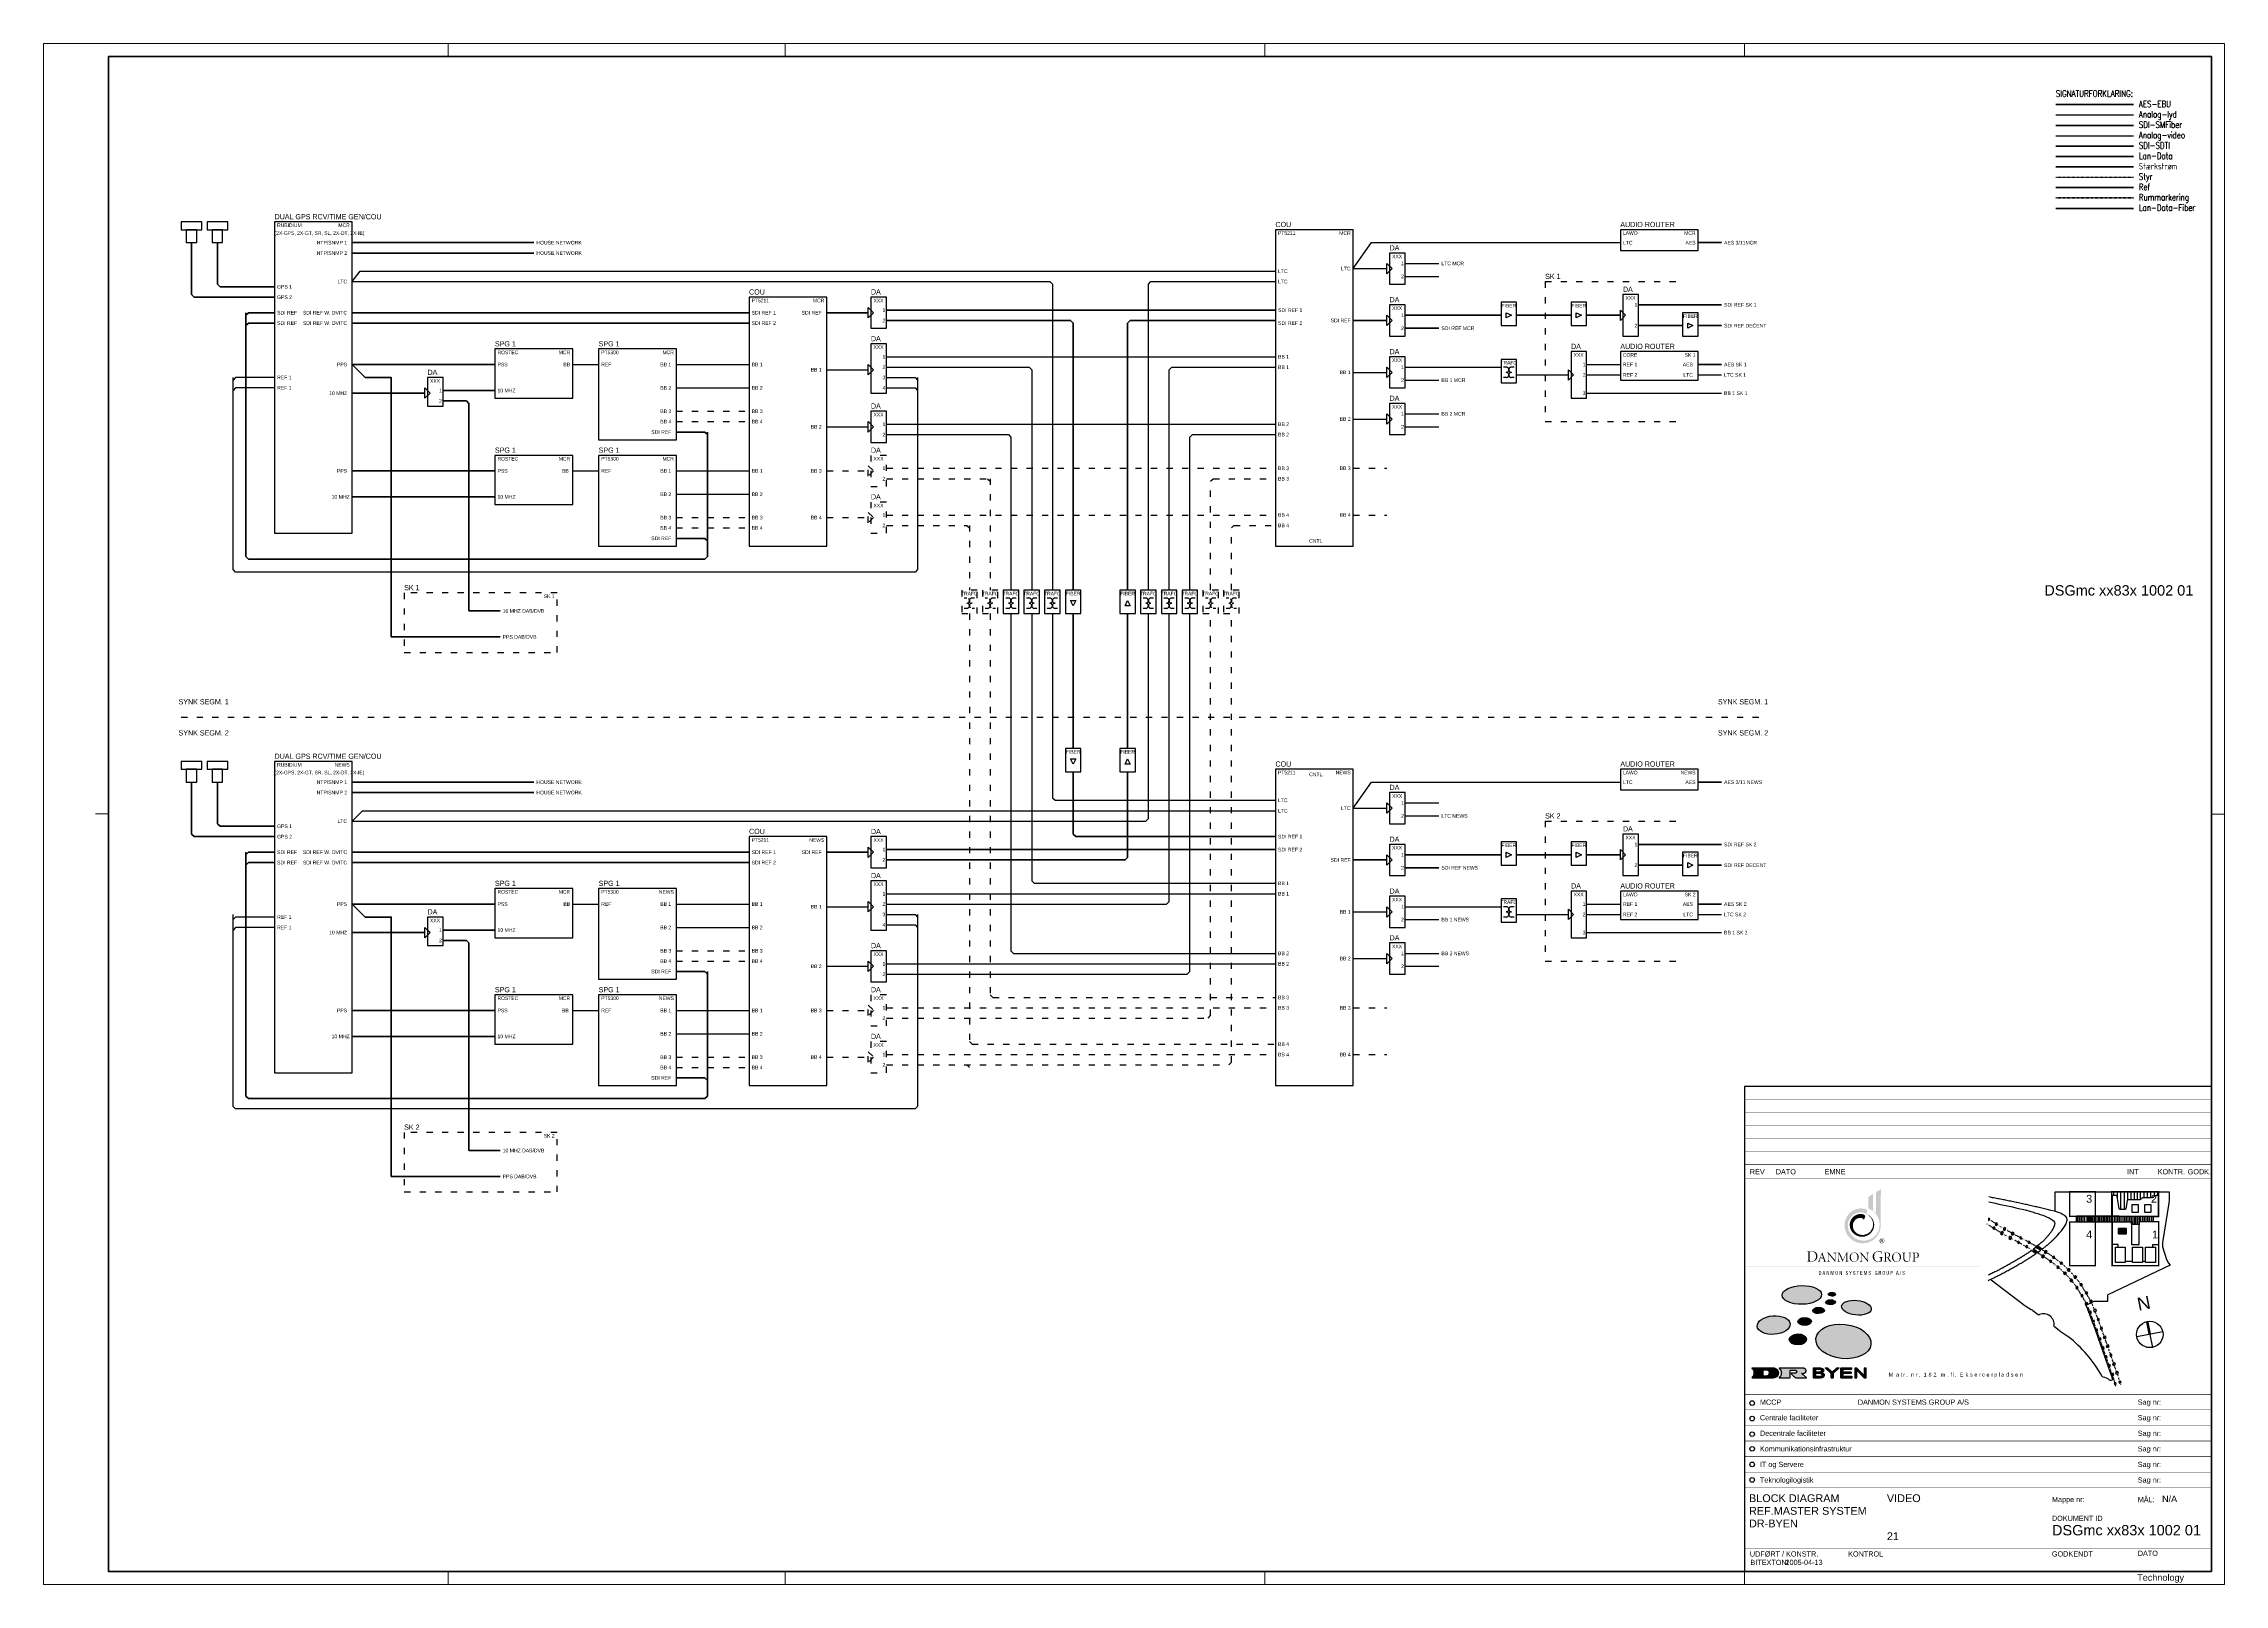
# Paper-space layout 'Layout1' of a CAD drawing. Header units: millimetres. Extents: x -3 to 838, y -3 to 591.
# The model-space entities are those that its viewports show. They can reach past a viewport. Long polylines and large blocks are cut down to what shows.
import ezdxf
from ezdxf.enums import TextEntityAlignment as Align

# ---------------------------------------------------------------- set-up
doc = ezdxf.new("R2010")
doc.units = ezdxf.units.MM
doc.header["$LTSCALE"] = 0.2
for name, pattern in [('ACAD_ISO03W100', [30, 12, -18]), ('DASHDOT', [1, 0.5, -0.25, 0, -0.25]), ('DGN Style 4', [12.848721, 6.420348, -3.210174, 0.008025, -3.210174]), ('DOT2', [1, 0, -1]), ('DOTX2', [12.7, 0, -12.7]), ('HIDDEN', [0.375, 0.25, -0.125])]:
    doc.linetypes.add(name, pattern=pattern)
for name, color, linetype in [('A09-HT-', 14, 'Continuous'), ('Analog', 3, 'Continuous'), ('Options', 7, 'DOTX2'), ('Rack nr', 7, 'Continuous'), ('ramme', 7, 'Continuous'), ('Stiplet-linier', 7, 'ACAD_ISO03W100'), ('Tekst 1.4', 7, 'Continuous'), ('Tekst 2', 7, 'Continuous')]:
    doc.layers.add(name, color=color, linetype=linetype)
for name, color, linetype, lineweight in [('AES-EBU', 191, 'Continuous', 50), ('Analog-lyd', 1, 'Continuous', 30), ('Analog-video', 3, 'Continuous', 30), ('HO_linie_0.18', 7, 'Continuous', 18), ('HO_linie_0.5', 7, 'Continuous', 50), ('HO_tekst_1.5', 7, 'Continuous', 18), ('HO_tekst_2.0', 7, 'Continuous', 18), ('HO_tekst_2.5', 7, 'Continuous', 35), ('HO_tekst_3', 7, 'Continuous', 35), ('HO_tekst_5', 7, 'Continuous', 50), ('Lan-Data', 40, 'Continuous', 40), ('Lan-Data-Fiber', 7, 'Continuous', 50), ('RAM-0.18', 7, 'Continuous', 18), ('RAM-0.7', 7, 'Continuous', 70), ('Ref', 7, 'Continuous', 35), ('Rummarkering', 7, 'DASHDOT', 70), ('SDI-SDTI', 4, 'Continuous', 40), ('SDI-SMFiber', 150, 'Continuous', 60), ('Styr', 7, 'HIDDEN', 30), ('Stærkstrøm', 7, 'Continuous', 35), ('Tekst2.5_0.35', 7, 'Continuous', 35)]:
    doc.layers.add(name, color=color, linetype=linetype, lineweight=lineweight)
doc.styles.add('ARIAL', font='ARIAL.TTF')
doc.styles.add('kh', font='ARIALN.TTF')
doc.styles.add('kh-1', font='ARIAL.TTF', dxfattribs={"height": 1})
doc.styles.add('TXT25', font='ROMANS.SHX', dxfattribs={"width": 0.8, "height": 2.5})
doc.styles.add('TXT30', font='ROMANS.SHX', dxfattribs={"width": 0.8, "height": 3})

# ---------------------------------------------------------------- blocks, each defined once
blk = doc.blocks.new('DSG LOGO')
h = blk.add_hatch(color=166)
edge = h.paths.add_edge_path()
edge.add_spline(control_points=[(28.6, 11.84), (28.6, 10.19), (27.23, 8.85), (25.54, 8.85), (23.85, 8.85), (22.48, 10.19), (22.48, 11.83), (22.49, 12.2), (22.58, 12.56), (22.74, 12.86), (23.09, 13.6), (23.73, 14.04), (24.29, 14.21), (24.86, 14.38), (25.34, 14.31), (25.62, 14.19), (25.91, 14.07), (26.02, 13.92), (25.99, 13.82), (25.99, 13.82), (26.24, 14.59), (26.24, 14.59), (26.29, 14.73), (25.92, 15.03), (25.12, 15.07), (24.73, 15.08), (24.24, 15.01), (23.73, 14.77), (23.23, 14.54), (22.72, 14.13), (22.36, 13.55), (22.06, 13.07), (21.86, 12.47), (21.86, 11.83), (21.86, 9.9), (23.43, 8.34), (25.35, 8.34), (27.28, 8.34), (28.84, 9.9), (28.84, 11.83), (28.84, 11.83), (28.84, 11.83), (28.84, 11.83), (28.84, 11.83), (28.84, 11.83), (28.84, 11.83), (28.84, 11.83), (28.85, 18.62), (28.85, 18.62), (28.85, 18.69), (28.87, 18.75), (28.93, 18.8), (28.93, 18.8), (28.93, 18.81), (28.93, 18.81), (28.93, 18.81), (28.08, 18.29), (28.08, 18.29), (27.99, 18.24), (27.95, 18.16), (27.94, 18.08), (27.94, 18.08), (27.94, 14.13), (27.94, 14.13), (27.94, 14.13), (27.94, 14.13), (27.94, 14.13), (27.76, 14.34), (27.56, 14.5), (27.37, 14.63), (27.36, 14.63), (27.36, 14.64), (27.35, 14.64), (27.35, 14.64), (27.36, 17.7), (27.36, 17.7), (27.36, 17.77), (27.38, 17.83), (27.44, 17.88), (27.44, 17.88), (27.44, 17.9), (27.44, 17.9), (27.44, 17.9), (26.59, 17.38), (26.59, 17.38), (26.5, 17.33), (26.46, 17.25), (26.45, 17.17), (26.45, 17.17), (26.45, 15.08), (26.45, 15.08), (26.45, 15.08), (26.45, 15.08), (26.45, 15.08), (27.18, 14.78), (27.93, 14.18), (28.32, 13.3), (28.53, 12.86), (28.62, 12.35), (28.6, 11.84), (28.6, 11.84), (28.6, 11.84), (28.6, 11.84)], knot_values=[0, 0, 0, 0, 1, 1, 1, 2, 2, 2, 3, 3, 3, 4, 4, 4, 5, 5, 5, 6, 6, 6, 7, 7, 7, 8, 8, 8, 9, 9, 9, 10, 10, 10, 11, 11, 11, 12, 12, 12, 13, 13, 13, 14, 14, 14, 15, 15, 15, 16, 16, 16, 17, 17, 17, 18, 18, 18, 19, 19, 19, 20, 20, 20, 21, 21, 21, 22, 22, 22, 23, 23, 23, 24, 24, 24, 25, 25, 25, 26, 26, 26, 27, 27, 27, 28, 28, 28, 29, 29, 29, 30, 30, 30, 31, 31, 31, 32, 32, 32, 33, 33, 33, 34, 34, 34, 34], degree=3, periodic=0)
h = blk.add_hatch(color=166)
edge = h.paths.add_edge_path()
edge.add_spline(control_points=[(27.57, 11.83), (27.58, 12), (27.56, 12.16), (27.52, 12.33), (27.4, 12.91), (27.03, 13.4), (26.68, 13.66), (26.32, 13.93), (26.03, 14.01), (26.04, 14.01), (26.53, 13.77), (27.01, 13.32), (27.22, 12.71), (27.45, 12.1), (27.37, 11.36), (26.97, 10.8), (26.57, 10.23), (25.86, 9.89), (25.17, 9.95), (24.48, 9.99), (23.88, 10.42), (23.62, 10.96), (23.35, 11.51), (23.41, 12.12), (23.67, 12.53), (23.92, 12.96), (24.33, 13.18), (24.67, 13.23), (25.01, 13.29), (25.28, 13.2), (25.42, 13.09), (25.56, 12.98), (25.59, 12.85), (25.55, 12.75), (25.55, 12.75), (25.85, 13.52), (25.85, 13.52), (25.91, 13.65), (25.7, 13.9), (25.17, 13.98), (24.91, 14.01), (24.58, 13.99), (24.23, 13.86), (23.88, 13.73), (23.52, 13.48), (23.25, 13.1), (23, 12.76), (22.84, 12.31), (22.84, 11.83), (22.84, 11.83), (22.84, 11.89), (22.84, 11.89), (22.84, 10.63), (23.9, 9.6), (25.21, 9.6), (26.52, 9.6), (27.58, 10.63), (27.58, 11.89)], knot_values=[0, 0, 0, 0, 1, 1, 1, 2, 2, 2, 3, 3, 3, 4, 4, 4, 5, 5, 5, 6, 6, 6, 7, 7, 7, 8, 8, 8, 9, 9, 9, 10, 10, 10, 11, 11, 11, 12, 12, 12, 13, 13, 13, 14, 14, 14, 15, 15, 15, 16, 16, 16, 17, 17, 17, 18, 18, 18, 19, 19, 19, 19], degree=3, periodic=0)
h = blk.add_hatch(color=166)
edge = h.paths.add_edge_path(flags=16)
edge.add_spline(control_points=[(28.92, 9.03), (28.92, 9.03), (28.92, 8.83), (28.92, 8.83), (28.92, 8.83), (29.05, 8.83), (29.05, 8.83), (29.08, 8.83), (29.18, 8.83), (29.18, 8.93), (29.18, 9.03), (29.09, 9.03), (29.06, 9.03), (29.06, 9.03), (28.92, 9.03), (28.92, 9.03)], knot_values=[0, 0, 0, 0, 1, 1, 1, 2, 2, 2, 3, 3, 3, 4, 4, 4, 5, 5, 5, 5], degree=3, periodic=0)
edge = h.paths.add_edge_path()
edge.add_spline(control_points=[(29.07, 9.09), (29.14, 9.09), (29.26, 9.07), (29.26, 8.94), (29.26, 8.89), (29.24, 8.84), (29.17, 8.81), (29.23, 8.79), (29.25, 8.75), (29.25, 8.68), (29.26, 8.58), (29.26, 8.57), (29.27, 8.55), (29.27, 8.55), (29.19, 8.55), (29.19, 8.55), (29.18, 8.56), (29.18, 8.61), (29.17, 8.67), (29.17, 8.73), (29.16, 8.77), (29.04, 8.77), (29.04, 8.77), (28.92, 8.77), (28.92, 8.77), (28.92, 8.77), (28.92, 8.55), (28.92, 8.55), (28.92, 8.55), (28.84, 8.55), (28.84, 8.55), (28.84, 8.55), (28.84, 9.09), (28.84, 9.09), (28.84, 9.09), (29.07, 9.09), (29.07, 9.09)], knot_values=[0, 0, 0, 0, 1, 1, 1, 2, 2, 2, 3, 3, 3, 4, 4, 4, 5, 5, 5, 6, 6, 6, 7, 7, 7, 8, 8, 8, 9, 9, 9, 10, 10, 10, 11, 11, 11, 12, 12, 12, 12], degree=3, periodic=0)
edge = h.paths.add_edge_path(flags=16)
edge.add_spline(control_points=[(29.05, 9.23), (28.81, 9.23), (28.64, 9.04), (28.64, 8.82), (28.64, 8.58), (28.82, 8.4), (29.05, 8.4), (29.28, 8.4), (29.46, 8.58), (29.46, 8.82), (29.46, 9.04), (29.28, 9.23), (29.05, 9.23), (29.05, 9.23), (29.05, 9.23), (29.05, 9.23)], knot_values=[0, 0, 0, 0, 1, 1, 1, 2, 2, 2, 3, 3, 3, 4, 4, 4, 5, 5, 5, 5], degree=3, periodic=0)
edge = h.paths.add_edge_path()
edge.add_spline(control_points=[(29.05, 9.29), (29.32, 9.29), (29.52, 9.08), (29.52, 8.82), (29.52, 8.55), (29.31, 8.34), (29.05, 8.34), (28.78, 8.34), (28.57, 8.55), (28.57, 8.82), (28.57, 9.07), (28.78, 9.29), (29.05, 9.29), (29.05, 9.29), (29.05, 9.29), (29.05, 9.29)], knot_values=[0, 0, 0, 0, 1, 1, 1, 2, 2, 2, 3, 3, 3, 4, 4, 4, 5, 5, 5, 5], degree=3, periodic=0)
h = blk.add_hatch(color=256)
edge = h.paths.add_edge_path(flags=16)
edge.add_spline(control_points=[(15.13, 5.16), (15.13, 4.91), (15.17, 4.86), (15.45, 4.86), (16.11, 4.86), (16.36, 5.34), (16.36, 5.81), (16.36, 6.18), (16.23, 6.47), (15.98, 6.61), (15.84, 6.69), (15.64, 6.73), (15.37, 6.73), (15.25, 6.73), (15.18, 6.72), (15.16, 6.71), (15.14, 6.7), (15.13, 6.69), (15.13, 6.63), (15.13, 6.63), (15.13, 5.16), (15.13, 5.16)], knot_values=[0, 0, 0, 0, 1, 1, 1, 2, 2, 2, 3, 3, 3, 4, 4, 4, 5, 5, 5, 6, 6, 6, 7, 7, 7, 7], degree=3, periodic=0)
edge = h.paths.add_edge_path()
edge.add_spline(control_points=[(14.9, 6.44), (14.9, 6.67), (14.88, 6.73), (14.64, 6.75), (14.64, 6.75), (14.64, 6.79), (14.64, 6.79), (14.64, 6.79), (15.53, 6.79), (15.53, 6.79), (15.89, 6.79), (16.19, 6.72), (16.37, 6.54), (16.54, 6.38), (16.63, 6.16), (16.63, 5.88), (16.63, 5.5), (16.48, 5.23), (16.25, 5.05), (16.01, 4.87), (15.69, 4.79), (15.32, 4.79), (15.32, 4.79), (14.61, 4.79), (14.61, 4.79), (14.61, 4.79), (14.61, 4.83), (14.61, 4.83), (14.88, 4.84), (14.9, 4.91), (14.9, 5.14), (14.9, 5.14), (14.9, 6.44), (14.9, 6.44)], knot_values=[0, 0, 0, 0, 1, 1, 1, 2, 2, 2, 3, 3, 3, 4, 4, 4, 5, 5, 5, 6, 6, 6, 7, 7, 7, 8, 8, 8, 9, 9, 9, 10, 10, 10, 11, 11, 11, 11], degree=3, periodic=0)
h = blk.add_hatch(color=256)
edge = h.paths.add_edge_path(flags=16)
edge.add_spline(control_points=[(17.71, 5.56), (17.71, 5.56), (17.46, 6.26), (17.46, 6.26), (17.46, 6.26), (17.46, 6.26), (17.46, 6.26), (17.36, 6.02), (17.27, 5.78), (17.18, 5.56), (17.18, 5.56), (17.71, 5.56), (17.71, 5.56)], knot_values=[0, 0, 0, 0, 1, 1, 1, 2, 2, 2, 3, 3, 3, 4, 4, 4, 4], degree=3, periodic=0)
edge = h.paths.add_edge_path()
edge.add_spline(control_points=[(17.16, 5.47), (17.12, 5.38), (17.05, 5.17), (17.02, 5.07), (16.98, 4.88), (17.03, 4.85), (17.22, 4.82), (17.22, 4.82), (17.22, 4.79), (17.22, 4.79), (17.22, 4.79), (16.63, 4.79), (16.63, 4.79), (16.63, 4.79), (16.63, 4.82), (16.63, 4.82), (16.81, 4.86), (16.84, 4.9), (16.94, 5.15), (16.94, 5.15), (17.51, 6.57), (17.51, 6.57), (17.51, 6.57), (17.56, 6.58), (17.56, 6.58), (17.56, 6.58), (17.74, 6.07), (17.74, 6.07), (17.86, 5.73), (17.97, 5.38), (18.08, 5.11), (18.16, 4.89), (18.19, 4.85), (18.36, 4.82), (18.36, 4.82), (18.36, 4.79), (18.36, 4.79), (18.36, 4.79), (17.71, 4.79), (17.71, 4.79), (17.71, 4.79), (17.71, 4.82), (17.71, 4.82), (17.89, 4.85), (17.93, 4.88), (17.89, 5.02), (17.87, 5.09), (17.81, 5.26), (17.73, 5.47), (17.73, 5.47), (17.16, 5.47), (17.16, 5.47)], knot_values=[0, 0, 0, 0, 1, 1, 1, 2, 2, 2, 3, 3, 3, 4, 4, 4, 5, 5, 5, 6, 6, 6, 7, 7, 7, 8, 8, 8, 9, 9, 9, 10, 10, 10, 11, 11, 11, 12, 12, 12, 13, 13, 13, 14, 14, 14, 15, 15, 15, 16, 16, 16, 17, 17, 17, 17], degree=3, periodic=0)
h = blk.add_hatch(color=256)
edge = h.paths.add_edge_path()
edge.add_spline(control_points=[(18.73, 6.09), (18.73, 6.32), (18.72, 6.34), (18.67, 6.4), (18.62, 6.45), (18.58, 6.49), (18.43, 6.51), (18.43, 6.51), (18.43, 6.54), (18.43, 6.54), (18.43, 6.54), (18.8, 6.54), (18.8, 6.54), (18.8, 6.54), (19.99, 5.13), (19.99, 5.13), (19.99, 5.13), (19.99, 5.13), (19.99, 5.13), (19.99, 5.13), (19.99, 5.89), (19.99, 5.89), (19.99, 6.13), (19.99, 6.26), (19.97, 6.34), (19.94, 6.44), (19.87, 6.49), (19.68, 6.51), (19.68, 6.51), (19.68, 6.54), (19.68, 6.54), (19.68, 6.54), (20.33, 6.54), (20.33, 6.54), (20.33, 6.54), (20.33, 6.51), (20.33, 6.51), (20.18, 6.49), (20.12, 6.44), (20.09, 6.34), (20.07, 6.26), (20.06, 6.13), (20.06, 5.89), (20.06, 5.89), (20.06, 4.77), (20.06, 4.77), (20.06, 4.77), (20.02, 4.77), (20.02, 4.77), (20.02, 4.77), (18.81, 6.22), (18.81, 6.22), (18.81, 6.22), (18.8, 6.22), (18.8, 6.22), (18.8, 6.22), (18.8, 5.46), (18.8, 5.46), (18.81, 5.2), (18.81, 5.07), (18.83, 4.99), (18.86, 4.9), (18.93, 4.84), (19.11, 4.82), (19.11, 4.82), (19.11, 4.79), (19.11, 4.79), (19.11, 4.79), (18.45, 4.79), (18.45, 4.79), (18.45, 4.79), (18.45, 4.82), (18.45, 4.82), (18.6, 4.84), (18.68, 4.9), (18.7, 4.99), (18.72, 5.07), (18.73, 5.2), (18.73, 5.46), (18.73, 5.46), (18.73, 6.09), (18.73, 6.09)], knot_values=[0, 0, 0, 0, 1, 1, 1, 2, 2, 2, 3, 3, 3, 4, 4, 4, 5, 5, 5, 6, 6, 6, 7, 7, 7, 8, 8, 8, 9, 9, 9, 10, 10, 10, 11, 11, 11, 12, 12, 12, 13, 13, 13, 14, 14, 14, 15, 15, 15, 16, 16, 16, 17, 17, 17, 18, 18, 18, 19, 19, 19, 20, 20, 20, 21, 21, 21, 22, 22, 22, 23, 23, 23, 24, 24, 24, 25, 25, 25, 26, 26, 26, 27, 27, 27, 27], degree=3, periodic=0)
h = blk.add_hatch(color=256)
edge = h.paths.add_edge_path()
edge.add_spline(control_points=[(20.88, 6.54), (20.88, 6.54), (21.55, 5.13), (21.55, 5.13), (21.55, 5.13), (22.22, 6.54), (22.22, 6.54), (22.22, 6.54), (22.63, 6.54), (22.63, 6.54), (22.63, 6.54), (22.63, 6.51), (22.63, 6.51), (22.38, 6.48), (22.37, 6.45), (22.37, 6.2), (22.37, 6.2), (22.4, 5.16), (22.4, 5.16), (22.4, 4.89), (22.41, 4.85), (22.65, 4.82), (22.65, 4.82), (22.65, 4.79), (22.65, 4.79), (22.65, 4.79), (21.97, 4.79), (21.97, 4.79), (21.97, 4.79), (21.97, 4.82), (21.97, 4.82), (22.19, 4.85), (22.2, 4.89), (22.2, 5.16), (22.2, 5.16), (22.19, 6.31), (22.19, 6.31), (22.19, 6.31), (22.18, 6.31), (22.18, 6.31), (22.18, 6.31), (21.49, 4.82), (21.49, 4.82), (21.49, 4.82), (21.46, 4.82), (21.46, 4.82), (21.46, 4.82), (20.82, 6.23), (20.82, 6.23), (20.82, 6.23), (20.81, 6.23), (20.81, 6.23), (20.81, 6.23), (20.78, 5.5), (20.78, 5.5), (20.77, 5.25), (20.77, 5.1), (20.78, 5.01), (20.8, 4.9), (20.87, 4.85), (21.05, 4.82), (21.05, 4.82), (21.05, 4.79), (21.05, 4.79), (21.05, 4.79), (20.41, 4.79), (20.41, 4.79), (20.41, 4.79), (20.41, 4.82), (20.41, 4.82), (20.57, 4.84), (20.62, 4.9), (20.64, 5), (20.66, 5.08), (20.69, 5.25), (20.71, 5.53), (20.71, 5.53), (20.74, 6.05), (20.74, 6.05), (20.77, 6.42), (20.75, 6.47), (20.49, 6.51), (20.49, 6.51), (20.49, 6.54), (20.49, 6.54), (20.49, 6.54), (20.88, 6.54), (20.88, 6.54)], knot_values=[0, 0, 0, 0, 1, 1, 1, 2, 2, 2, 3, 3, 3, 4, 4, 4, 5, 5, 5, 6, 6, 6, 7, 7, 7, 8, 8, 8, 9, 9, 9, 10, 10, 10, 11, 11, 11, 12, 12, 12, 13, 13, 13, 14, 14, 14, 15, 15, 15, 16, 16, 16, 17, 17, 17, 18, 18, 18, 19, 19, 19, 20, 20, 20, 21, 21, 21, 22, 22, 22, 23, 23, 23, 24, 24, 24, 25, 25, 25, 26, 26, 26, 27, 27, 27, 28, 28, 28, 29, 29, 29, 29], degree=3, periodic=0)
h = blk.add_hatch(color=256)
edge = h.paths.add_edge_path(flags=16)
edge.add_spline(control_points=[(23.67, 6.52), (23.34, 6.52), (23.05, 6.24), (23.05, 5.72), (23.05, 5.19), (23.33, 4.81), (23.75, 4.81), (24.08, 4.81), (24.36, 5.08), (24.36, 5.58), (24.36, 6.19), (24.07, 6.52), (23.67, 6.52), (23.67, 6.52), (23.67, 6.52), (23.67, 6.52)], knot_values=[0, 0, 0, 0, 1, 1, 1, 2, 2, 2, 3, 3, 3, 4, 4, 4, 5, 5, 5, 5], degree=3, periodic=0)
edge = h.paths.add_edge_path()
edge.add_spline(control_points=[(23.74, 6.58), (24.19, 6.58), (24.6, 6.22), (24.6, 5.69), (24.6, 5.13), (24.19, 4.75), (23.69, 4.75), (23.18, 4.75), (22.81, 5.14), (22.81, 5.64), (22.81, 6.1), (23.13, 6.58), (23.73, 6.58), (23.73, 6.58), (23.74, 6.58), (23.74, 6.58)], knot_values=[0, 0, 0, 0, 1, 1, 1, 2, 2, 2, 3, 3, 3, 4, 4, 4, 5, 5, 5, 5], degree=3, periodic=0)
h = blk.add_hatch(color=256)
edge = h.paths.add_edge_path()
edge.add_spline(control_points=[(25.02, 6.09), (25.02, 6.32), (25.01, 6.34), (24.96, 6.4), (24.91, 6.45), (24.87, 6.49), (24.72, 6.51), (24.72, 6.51), (24.72, 6.54), (24.72, 6.54), (24.72, 6.54), (25.09, 6.54), (25.09, 6.54), (25.09, 6.54), (26.28, 5.13), (26.28, 5.13), (26.28, 5.13), (26.28, 5.13), (26.28, 5.13), (26.28, 5.13), (26.28, 5.89), (26.28, 5.89), (26.28, 6.13), (26.28, 6.26), (26.26, 6.34), (26.23, 6.44), (26.16, 6.49), (25.97, 6.51), (25.97, 6.51), (25.97, 6.54), (25.97, 6.54), (25.97, 6.54), (26.62, 6.54), (26.62, 6.54), (26.62, 6.54), (26.62, 6.51), (26.62, 6.51), (26.47, 6.49), (26.41, 6.44), (26.38, 6.34), (26.36, 6.26), (26.35, 6.13), (26.35, 5.89), (26.35, 5.89), (26.35, 4.77), (26.35, 4.77), (26.35, 4.77), (26.31, 4.77), (26.31, 4.77), (26.31, 4.77), (25.1, 6.22), (25.1, 6.22), (25.1, 6.22), (25.09, 6.22), (25.09, 6.22), (25.09, 6.22), (25.09, 5.46), (25.09, 5.46), (25.1, 5.2), (25.1, 5.07), (25.12, 4.99), (25.15, 4.9), (25.22, 4.84), (25.4, 4.82), (25.4, 4.82), (25.4, 4.79), (25.4, 4.79), (25.4, 4.79), (24.74, 4.79), (24.74, 4.79), (24.74, 4.79), (24.74, 4.82), (24.74, 4.82), (24.89, 4.84), (24.97, 4.9), (24.99, 4.99), (25.01, 5.07), (25.02, 5.2), (25.02, 5.46), (25.02, 5.46), (25.02, 6.09), (25.02, 6.09)], knot_values=[0, 0, 0, 0, 1, 1, 1, 2, 2, 2, 3, 3, 3, 4, 4, 4, 5, 5, 5, 6, 6, 6, 7, 7, 7, 8, 8, 8, 9, 9, 9, 10, 10, 10, 11, 11, 11, 12, 12, 12, 13, 13, 13, 14, 14, 14, 15, 15, 15, 16, 16, 16, 17, 17, 17, 18, 18, 18, 19, 19, 19, 20, 20, 20, 21, 21, 21, 22, 22, 22, 23, 23, 23, 24, 24, 24, 25, 25, 25, 26, 26, 26, 27, 27, 27, 27], degree=3, periodic=0)
h = blk.add_hatch(color=256)
edge = h.paths.add_edge_path()
edge.add_spline(control_points=[(29.05, 5.15), (29.05, 5.03), (29.05, 4.94), (29.08, 4.87), (28.88, 4.81), (28.64, 4.74), (28.39, 4.74), (27.72, 4.74), (27.26, 5.16), (27.26, 5.77), (27.26, 6.47), (27.82, 6.84), (28.43, 6.84), (28.68, 6.84), (28.9, 6.78), (29, 6.75), (29.01, 6.66), (29.03, 6.5), (29.05, 6.29), (29.05, 6.29), (29.01, 6.28), (29.01, 6.28), (28.9, 6.66), (28.68, 6.76), (28.36, 6.76), (27.83, 6.76), (27.55, 6.39), (27.55, 5.82), (27.55, 5.36), (27.77, 4.81), (28.4, 4.81), (28.54, 4.81), (28.64, 4.84), (28.71, 4.87), (28.78, 4.9), (28.82, 4.94), (28.82, 5.07), (28.82, 5.07), (28.82, 5.39), (28.82, 5.39), (28.82, 5.56), (28.81, 5.62), (28.48, 5.65), (28.48, 5.65), (28.48, 5.69), (28.48, 5.69), (28.48, 5.69), (29.23, 5.69), (29.23, 5.69), (29.23, 5.69), (29.23, 5.65), (29.23, 5.65), (29.06, 5.62), (29.05, 5.57), (29.05, 5.42), (29.05, 5.42), (29.05, 5.15), (29.05, 5.15)], knot_values=[0, 0, 0, 0, 1, 1, 1, 2, 2, 2, 3, 3, 3, 4, 4, 4, 5, 5, 5, 6, 6, 6, 7, 7, 7, 8, 8, 8, 9, 9, 9, 10, 10, 10, 11, 11, 11, 12, 12, 12, 13, 13, 13, 14, 14, 14, 15, 15, 15, 16, 16, 16, 17, 17, 17, 18, 18, 18, 19, 19, 19, 19], degree=3, periodic=0)
h = blk.add_hatch(color=256)
edge = h.paths.add_edge_path(flags=16)
edge.add_spline(control_points=[(29.84, 5.63), (29.84, 5.63), (29.98, 5.63), (29.98, 5.63), (30.11, 5.63), (30.21, 5.65), (30.28, 5.71), (30.37, 5.79), (30.42, 5.9), (30.42, 6.06), (30.42, 6.36), (30.24, 6.49), (30, 6.49), (29.93, 6.49), (29.89, 6.48), (29.87, 6.48), (29.85, 6.47), (29.84, 6.46), (29.84, 6.4), (29.84, 6.4), (29.84, 5.63), (29.84, 5.63)], knot_values=[0, 0, 0, 0, 1, 1, 1, 2, 2, 2, 3, 3, 3, 4, 4, 4, 5, 5, 5, 6, 6, 6, 7, 7, 7, 7], degree=3, periodic=0)
edge = h.paths.add_edge_path()
edge.add_spline(control_points=[(29.65, 6.25), (29.65, 6.45), (29.62, 6.49), (29.41, 6.51), (29.41, 6.51), (29.41, 6.54), (29.41, 6.54), (29.41, 6.54), (30.05, 6.54), (30.05, 6.54), (30.25, 6.54), (30.38, 6.52), (30.48, 6.45), (30.57, 6.38), (30.64, 6.27), (30.64, 6.1), (30.64, 5.87), (30.52, 5.72), (30.3, 5.64), (30.35, 5.54), (30.45, 5.37), (30.54, 5.25), (30.63, 5.12), (30.72, 5.01), (30.79, 4.93), (30.88, 4.84), (30.92, 4.82), (30.97, 4.8), (30.97, 4.8), (30.96, 4.77), (30.96, 4.77), (30.94, 4.77), (30.91, 4.77), (30.89, 4.77), (30.67, 4.78), (30.57, 4.84), (30.44, 5.01), (30.33, 5.16), (30.24, 5.34), (30.16, 5.47), (30.11, 5.55), (30.06, 5.58), (29.9, 5.58), (29.9, 5.58), (29.84, 5.58), (29.84, 5.58), (29.84, 5.58), (29.84, 5.09), (29.84, 5.09), (29.84, 4.89), (29.86, 4.84), (30.08, 4.82), (30.08, 4.82), (30.08, 4.79), (30.08, 4.79), (30.08, 4.79), (29.39, 4.79), (29.39, 4.79), (29.39, 4.79), (29.39, 4.82), (29.39, 4.82), (29.62, 4.84), (29.64, 4.89), (29.64, 5.09), (29.64, 5.09), (29.65, 6.25), (29.65, 6.25)], knot_values=[0, 0, 0, 0, 1, 1, 1, 2, 2, 2, 3, 3, 3, 4, 4, 4, 5, 5, 5, 6, 6, 6, 7, 7, 7, 8, 8, 8, 9, 9, 9, 10, 10, 10, 11, 11, 11, 12, 12, 12, 13, 13, 13, 14, 14, 14, 15, 15, 15, 16, 16, 16, 17, 17, 17, 18, 18, 18, 19, 19, 19, 20, 20, 20, 21, 21, 21, 22, 22, 22, 22], degree=3, periodic=0)
h = blk.add_hatch(color=256)
edge = h.paths.add_edge_path(flags=16)
edge.add_spline(control_points=[(31.83, 6.52), (31.51, 6.52), (31.22, 6.24), (31.22, 5.72), (31.22, 5.19), (31.5, 4.81), (31.91, 4.81), (32.24, 4.81), (32.52, 5.08), (32.52, 5.58), (32.52, 6.19), (32.24, 6.52), (31.83, 6.52), (31.83, 6.52), (31.83, 6.52), (31.83, 6.52)], knot_values=[0, 0, 0, 0, 1, 1, 1, 2, 2, 2, 3, 3, 3, 4, 4, 4, 5, 5, 5, 5], degree=3, periodic=0)
edge = h.paths.add_edge_path()
edge.add_spline(control_points=[(31.9, 6.58), (32.36, 6.58), (32.76, 6.22), (32.76, 5.69), (32.76, 5.13), (32.36, 4.75), (31.85, 4.75), (31.35, 4.75), (30.97, 5.14), (30.97, 5.64), (30.97, 6.1), (31.3, 6.58), (31.9, 6.58), (31.9, 6.58), (31.9, 6.58), (31.9, 6.58)], knot_values=[0, 0, 0, 0, 1, 1, 1, 2, 2, 2, 3, 3, 3, 4, 4, 4, 5, 5, 5, 5], degree=3, periodic=0)
h = blk.add_hatch(color=256)
edge = h.paths.add_edge_path()
edge.add_spline(control_points=[(33.19, 6.21), (33.19, 6.45), (33.16, 6.48), (32.94, 6.51), (32.94, 6.51), (32.94, 6.54), (32.94, 6.54), (32.94, 6.54), (33.62, 6.54), (33.62, 6.54), (33.62, 6.54), (33.62, 6.51), (33.62, 6.51), (33.41, 6.5), (33.39, 6.43), (33.39, 6.21), (33.39, 6.21), (33.39, 5.58), (33.39, 5.58), (33.39, 5.22), (33.49, 4.88), (33.91, 4.88), (34.37, 4.88), (34.44, 5.31), (34.44, 5.68), (34.44, 5.68), (34.44, 5.9), (34.44, 5.9), (34.44, 6.14), (34.43, 6.26), (34.41, 6.34), (34.39, 6.44), (34.32, 6.48), (34.13, 6.51), (34.13, 6.51), (34.13, 6.54), (34.13, 6.54), (34.13, 6.54), (34.78, 6.54), (34.78, 6.54), (34.78, 6.54), (34.78, 6.51), (34.78, 6.51), (34.64, 6.49), (34.55, 6.44), (34.54, 6.34), (34.53, 6.26), (34.51, 6.14), (34.51, 5.89), (34.51, 5.89), (34.51, 5.65), (34.51, 5.65), (34.51, 5.34), (34.46, 5.11), (34.31, 4.95), (34.19, 4.82), (34.01, 4.76), (33.83, 4.76), (33.67, 4.76), (33.51, 4.79), (33.39, 4.89), (33.25, 5.01), (33.19, 5.19), (33.19, 5.5), (33.19, 5.5), (33.19, 6.21), (33.19, 6.21)], knot_values=[0, 0, 0, 0, 1, 1, 1, 2, 2, 2, 3, 3, 3, 4, 4, 4, 5, 5, 5, 6, 6, 6, 7, 7, 7, 8, 8, 8, 9, 9, 9, 10, 10, 10, 11, 11, 11, 12, 12, 12, 13, 13, 13, 14, 14, 14, 15, 15, 15, 16, 16, 16, 17, 17, 17, 18, 18, 18, 19, 19, 19, 20, 20, 20, 21, 21, 21, 22, 22, 22, 22], degree=3, periodic=0)
h = blk.add_hatch(color=256)
edge = h.paths.add_edge_path(flags=16)
edge.add_spline(control_points=[(35.36, 5.61), (35.4, 5.6), (35.46, 5.58), (35.56, 5.58), (35.75, 5.58), (35.96, 5.68), (35.96, 6.05), (35.96, 6.35), (35.79, 6.49), (35.5, 6.49), (35.44, 6.49), (35.41, 6.48), (35.38, 6.48), (35.37, 6.47), (35.36, 6.46), (35.36, 6.4), (35.36, 6.4), (35.36, 5.61), (35.36, 5.61)], knot_values=[0, 0, 0, 0, 1, 1, 1, 2, 2, 2, 3, 3, 3, 4, 4, 4, 5, 5, 5, 6, 6, 6, 6], degree=3, periodic=0)
edge = h.paths.add_edge_path()
edge.add_spline(control_points=[(35.16, 6.24), (35.16, 6.44), (35.14, 6.49), (34.93, 6.51), (34.93, 6.51), (34.93, 6.54), (34.93, 6.54), (34.93, 6.54), (35.58, 6.54), (35.58, 6.54), (35.76, 6.54), (35.92, 6.51), (36.02, 6.43), (36.13, 6.36), (36.2, 6.23), (36.2, 6.05), (36.2, 5.72), (35.93, 5.54), (35.67, 5.51), (35.64, 5.5), (35.59, 5.5), (35.57, 5.51), (35.57, 5.51), (35.36, 5.56), (35.36, 5.56), (35.36, 5.56), (35.36, 5.09), (35.36, 5.09), (35.36, 4.89), (35.38, 4.84), (35.64, 4.82), (35.64, 4.82), (35.64, 4.79), (35.64, 4.79), (35.64, 4.79), (34.92, 4.79), (34.92, 4.79), (34.92, 4.79), (34.92, 4.82), (34.92, 4.82), (35.14, 4.84), (35.16, 4.89), (35.16, 5.09), (35.16, 5.09), (35.16, 6.24), (35.16, 6.24)], knot_values=[0, 0, 0, 0, 1, 1, 1, 2, 2, 2, 3, 3, 3, 4, 4, 4, 5, 5, 5, 6, 6, 6, 7, 7, 7, 8, 8, 8, 9, 9, 9, 10, 10, 10, 11, 11, 11, 12, 12, 12, 13, 13, 13, 14, 14, 14, 15, 15, 15, 15], degree=3, periodic=0)
blk.add_hatch(color=256).paths.add_polyline_path([(25.33, 3.95), (2.76, 3.95), (2.76, 3.87), (47.89, 3.87), (47.89, 3.95)])
h = blk.add_hatch(color=256)
edge = h.paths.add_edge_path(flags=16)
edge.add_spline(control_points=[(17, 2.33), (17, 2.33), (17.09, 2.33), (17.09, 2.33), (17.25, 2.33), (17.27, 2.49), (17.27, 2.63), (17.27, 2.77), (17.26, 2.92), (17.09, 2.92), (17.09, 2.92), (17, 2.92), (17, 2.92), (17, 2.92), (17, 2.33), (17, 2.33)], knot_values=[0, 0, 0, 0, 1, 1, 1, 2, 2, 2, 3, 3, 3, 4, 4, 4, 5, 5, 5, 5], degree=3, periodic=0)
edge = h.paths.add_edge_path()
edge.add_spline(control_points=[(16.91, 3), (16.91, 3), (17.1, 3), (17.1, 3), (17.33, 3), (17.36, 2.83), (17.36, 2.63), (17.36, 2.44), (17.32, 2.26), (17.11, 2.26), (17.11, 2.26), (16.91, 2.26), (16.91, 2.26), (16.91, 2.26), (16.91, 3), (16.91, 3)], knot_values=[0, 0, 0, 0, 1, 1, 1, 2, 2, 2, 3, 3, 3, 4, 4, 4, 5, 5, 5, 5], degree=3, periodic=0)
h = blk.add_hatch(color=256)
edge = h.paths.add_edge_path(flags=16)
edge.add_spline(control_points=[(17.78, 2.54), (17.78, 2.54), (17.97, 2.54), (17.97, 2.54), (17.97, 2.54), (17.88, 2.89), (17.88, 2.89), (17.88, 2.89), (17.88, 2.89), (17.88, 2.89), (17.88, 2.89), (17.78, 2.54), (17.78, 2.54)], knot_values=[0, 0, 0, 0, 1, 1, 1, 2, 2, 2, 3, 3, 3, 4, 4, 4, 4], degree=3, periodic=0)
edge = h.paths.add_edge_path()
edge.add_spline(control_points=[(17.82, 3), (17.82, 3), (17.94, 3), (17.94, 3), (17.94, 3), (18.14, 2.26), (18.14, 2.26), (18.14, 2.26), (18.05, 2.26), (18.05, 2.26), (18.05, 2.26), (17.99, 2.46), (17.99, 2.46), (17.99, 2.46), (17.76, 2.46), (17.76, 2.46), (17.76, 2.46), (17.7, 2.26), (17.7, 2.26), (17.7, 2.26), (17.61, 2.26), (17.61, 2.26), (17.61, 2.26), (17.82, 3), (17.82, 3)], knot_values=[0, 0, 0, 0, 1, 1, 1, 2, 2, 2, 3, 3, 3, 4, 4, 4, 5, 5, 5, 6, 6, 6, 7, 7, 7, 8, 8, 8, 8], degree=3, periodic=0)
h = blk.add_hatch(color=256)
edge = h.paths.add_edge_path()
edge.add_spline(control_points=[(18.4, 3), (18.4, 3), (18.51, 3), (18.51, 3), (18.51, 3), (18.76, 2.38), (18.76, 2.38), (18.76, 2.38), (18.76, 2.38), (18.76, 2.38), (18.76, 2.38), (18.76, 3), (18.76, 3), (18.76, 3), (18.85, 3), (18.85, 3), (18.85, 3), (18.85, 2.26), (18.85, 2.26), (18.85, 2.26), (18.73, 2.26), (18.73, 2.26), (18.73, 2.26), (18.49, 2.86), (18.49, 2.86), (18.49, 2.86), (18.49, 2.86), (18.49, 2.86), (18.49, 2.86), (18.49, 2.26), (18.49, 2.26), (18.49, 2.26), (18.4, 2.26), (18.4, 2.26), (18.4, 2.26), (18.4, 3), (18.4, 3)], knot_values=[0, 0, 0, 0, 1, 1, 1, 2, 2, 2, 3, 3, 3, 4, 4, 4, 5, 5, 5, 6, 6, 6, 7, 7, 7, 8, 8, 8, 9, 9, 9, 10, 10, 10, 11, 11, 11, 12, 12, 12, 12], degree=3, periodic=0)
h = blk.add_hatch(color=256)
edge = h.paths.add_edge_path()
edge.add_spline(control_points=[(19.18, 3), (19.18, 3), (19.33, 3), (19.33, 3), (19.33, 3), (19.48, 2.41), (19.48, 2.41), (19.48, 2.41), (19.48, 2.41), (19.48, 2.41), (19.48, 2.41), (19.63, 3), (19.63, 3), (19.63, 3), (19.78, 3), (19.78, 3), (19.78, 3), (19.78, 2.26), (19.78, 2.26), (19.78, 2.26), (19.69, 2.26), (19.69, 2.26), (19.69, 2.26), (19.69, 2.9), (19.69, 2.9), (19.69, 2.9), (19.69, 2.9), (19.69, 2.9), (19.69, 2.9), (19.52, 2.26), (19.52, 2.26), (19.52, 2.26), (19.43, 2.26), (19.43, 2.26), (19.43, 2.26), (19.27, 2.9), (19.27, 2.9), (19.27, 2.9), (19.27, 2.9), (19.27, 2.9), (19.27, 2.9), (19.27, 2.26), (19.27, 2.26), (19.27, 2.26), (19.18, 2.26), (19.18, 2.26), (19.18, 2.26), (19.18, 3), (19.18, 3)], knot_values=[0, 0, 0, 0, 1, 1, 1, 2, 2, 2, 3, 3, 3, 4, 4, 4, 5, 5, 5, 6, 6, 6, 7, 7, 7, 8, 8, 8, 9, 9, 9, 10, 10, 10, 11, 11, 11, 12, 12, 12, 13, 13, 13, 14, 14, 14, 15, 15, 15, 16, 16, 16, 16], degree=3, periodic=0)
h = blk.add_hatch(color=256)
edge = h.paths.add_edge_path(flags=16)
edge.add_spline(control_points=[(20.19, 2.63), (20.19, 2.46), (20.21, 2.32), (20.33, 2.32), (20.46, 2.32), (20.47, 2.46), (20.47, 2.63), (20.47, 2.8), (20.46, 2.94), (20.33, 2.94), (20.21, 2.94), (20.19, 2.8), (20.19, 2.63)], knot_values=[0, 0, 0, 0, 1, 1, 1, 2, 2, 2, 3, 3, 3, 4, 4, 4, 4], degree=3, periodic=0)
edge = h.paths.add_edge_path()
edge.add_spline(control_points=[(20.57, 2.63), (20.57, 2.44), (20.54, 2.25), (20.33, 2.25), (20.13, 2.25), (20.09, 2.44), (20.09, 2.63), (20.09, 2.81), (20.13, 3.01), (20.33, 3.01), (20.54, 3.01), (20.57, 2.81), (20.57, 2.63)], knot_values=[0, 0, 0, 0, 1, 1, 1, 2, 2, 2, 3, 3, 3, 4, 4, 4, 4], degree=3, periodic=0)
h = blk.add_hatch(color=256)
edge = h.paths.add_edge_path()
edge.add_spline(control_points=[(20.88, 3), (20.88, 3), (21, 3), (21, 3), (21, 3), (21.24, 2.38), (21.24, 2.38), (21.24, 2.38), (21.25, 2.38), (21.25, 2.38), (21.25, 2.38), (21.25, 3), (21.25, 3), (21.25, 3), (21.34, 3), (21.34, 3), (21.34, 3), (21.34, 2.26), (21.34, 2.26), (21.34, 2.26), (21.21, 2.26), (21.21, 2.26), (21.21, 2.26), (20.98, 2.86), (20.98, 2.86), (20.98, 2.86), (20.97, 2.86), (20.97, 2.86), (20.97, 2.86), (20.97, 2.26), (20.97, 2.26), (20.97, 2.26), (20.88, 2.26), (20.88, 2.26), (20.88, 2.26), (20.88, 3), (20.88, 3)], knot_values=[0, 0, 0, 0, 1, 1, 1, 2, 2, 2, 3, 3, 3, 4, 4, 4, 5, 5, 5, 6, 6, 6, 7, 7, 7, 8, 8, 8, 9, 9, 9, 10, 10, 10, 11, 11, 11, 12, 12, 12, 12], degree=3, periodic=0)
h = blk.add_hatch(color=256)
edge = h.paths.add_edge_path()
edge.add_spline(control_points=[(22.43, 2.81), (22.43, 2.88), (22.4, 2.94), (22.31, 2.94), (22.24, 2.94), (22.19, 2.9), (22.19, 2.82), (22.19, 2.61), (22.54, 2.73), (22.54, 2.46), (22.54, 2.29), (22.41, 2.25), (22.31, 2.25), (22.14, 2.25), (22.09, 2.33), (22.09, 2.49), (22.09, 2.49), (22.18, 2.49), (22.18, 2.49), (22.18, 2.41), (22.18, 2.32), (22.31, 2.32), (22.39, 2.32), (22.44, 2.37), (22.44, 2.45), (22.44, 2.66), (22.09, 2.54), (22.09, 2.81), (22.09, 2.88), (22.12, 3.01), (22.31, 3.01), (22.45, 3.01), (22.51, 2.94), (22.52, 2.81), (22.52, 2.81), (22.43, 2.81), (22.43, 2.81)], knot_values=[0, 0, 0, 0, 1, 1, 1, 2, 2, 2, 3, 3, 3, 4, 4, 4, 5, 5, 5, 6, 6, 6, 7, 7, 7, 8, 8, 8, 9, 9, 9, 10, 10, 10, 11, 11, 11, 12, 12, 12, 12], degree=3, periodic=0)
h = blk.add_hatch(color=256)
edge = h.paths.add_edge_path()
edge.add_spline(control_points=[(22.77, 3), (22.77, 3), (22.87, 3), (22.87, 3), (22.87, 3), (23.01, 2.65), (23.01, 2.65), (23.01, 2.65), (23.16, 3), (23.16, 3), (23.16, 3), (23.25, 3), (23.25, 3), (23.25, 3), (23.06, 2.55), (23.06, 2.55), (23.06, 2.55), (23.06, 2.26), (23.06, 2.26), (23.06, 2.26), (22.97, 2.26), (22.97, 2.26), (22.97, 2.26), (22.97, 2.55), (22.97, 2.55), (22.97, 2.55), (22.77, 3), (22.77, 3)], knot_values=[0, 0, 0, 0, 1, 1, 1, 2, 2, 2, 3, 3, 3, 4, 4, 4, 5, 5, 5, 6, 6, 6, 7, 7, 7, 8, 8, 8, 9, 9, 9, 9], degree=3, periodic=0)
h = blk.add_hatch(color=256)
edge = h.paths.add_edge_path()
edge.add_spline(control_points=[(23.83, 2.81), (23.83, 2.88), (23.8, 2.94), (23.71, 2.94), (23.64, 2.94), (23.59, 2.9), (23.59, 2.82), (23.59, 2.61), (23.94, 2.73), (23.94, 2.46), (23.94, 2.29), (23.81, 2.25), (23.71, 2.25), (23.54, 2.25), (23.49, 2.33), (23.49, 2.49), (23.49, 2.49), (23.58, 2.49), (23.58, 2.49), (23.58, 2.41), (23.58, 2.32), (23.72, 2.32), (23.79, 2.32), (23.84, 2.37), (23.84, 2.45), (23.84, 2.66), (23.5, 2.54), (23.5, 2.81), (23.5, 2.88), (23.52, 3.01), (23.71, 3.01), (23.85, 3.01), (23.92, 2.94), (23.92, 2.81), (23.92, 2.81), (23.83, 2.81), (23.83, 2.81)], knot_values=[0, 0, 0, 0, 1, 1, 1, 2, 2, 2, 3, 3, 3, 4, 4, 4, 5, 5, 5, 6, 6, 6, 7, 7, 7, 8, 8, 8, 9, 9, 9, 10, 10, 10, 11, 11, 11, 12, 12, 12, 12], degree=3, periodic=0)
h = blk.add_hatch(color=256)
edge = h.paths.add_edge_path()
edge.add_spline(control_points=[(24.46, 2.26), (24.46, 2.26), (24.37, 2.26), (24.37, 2.26), (24.37, 2.26), (24.37, 2.92), (24.37, 2.92), (24.37, 2.92), (24.18, 2.92), (24.18, 2.92), (24.18, 2.92), (24.18, 3), (24.18, 3), (24.18, 3), (24.64, 3), (24.64, 3), (24.64, 3), (24.64, 2.92), (24.64, 2.92), (24.64, 2.92), (24.46, 2.92), (24.46, 2.92), (24.46, 2.92), (24.46, 2.26), (24.46, 2.26)], knot_values=[0, 0, 0, 0, 1, 1, 1, 2, 2, 2, 3, 3, 3, 4, 4, 4, 5, 5, 5, 6, 6, 6, 7, 7, 7, 8, 8, 8, 8], degree=3, periodic=0)
h = blk.add_hatch(color=256)
edge = h.paths.add_edge_path()
edge.add_spline(control_points=[(24.92, 3), (24.92, 3), (25.3, 3), (25.3, 3), (25.3, 3), (25.3, 2.92), (25.3, 2.92), (25.3, 2.92), (25.01, 2.92), (25.01, 2.92), (25.01, 2.92), (25.01, 2.68), (25.01, 2.68), (25.01, 2.68), (25.28, 2.68), (25.28, 2.68), (25.28, 2.68), (25.28, 2.6), (25.28, 2.6), (25.28, 2.6), (25.01, 2.6), (25.01, 2.6), (25.01, 2.6), (25.01, 2.34), (25.01, 2.34), (25.01, 2.34), (25.31, 2.34), (25.31, 2.34), (25.31, 2.34), (25.31, 2.26), (25.31, 2.26), (25.31, 2.26), (24.92, 2.26), (24.92, 2.26), (24.92, 2.26), (24.92, 3), (24.92, 3)], knot_values=[0, 0, 0, 0, 1, 1, 1, 2, 2, 2, 3, 3, 3, 4, 4, 4, 5, 5, 5, 6, 6, 6, 7, 7, 7, 8, 8, 8, 9, 9, 9, 10, 10, 10, 11, 11, 11, 12, 12, 12, 12], degree=3, periodic=0)
h = blk.add_hatch(color=256)
edge = h.paths.add_edge_path()
edge.add_spline(control_points=[(25.6, 3), (25.6, 3), (25.75, 3), (25.75, 3), (25.75, 3), (25.9, 2.41), (25.9, 2.41), (25.9, 2.41), (25.9, 2.41), (25.9, 2.41), (25.9, 2.41), (26.05, 3), (26.05, 3), (26.05, 3), (26.2, 3), (26.2, 3), (26.2, 3), (26.2, 2.26), (26.2, 2.26), (26.2, 2.26), (26.11, 2.26), (26.11, 2.26), (26.11, 2.26), (26.11, 2.9), (26.11, 2.9), (26.11, 2.9), (26.11, 2.9), (26.11, 2.9), (26.11, 2.9), (25.95, 2.26), (25.95, 2.26), (25.95, 2.26), (25.86, 2.26), (25.86, 2.26), (25.86, 2.26), (25.69, 2.9), (25.69, 2.9), (25.69, 2.9), (25.69, 2.9), (25.69, 2.9), (25.69, 2.9), (25.69, 2.26), (25.69, 2.26), (25.69, 2.26), (25.6, 2.26), (25.6, 2.26), (25.6, 2.26), (25.6, 3), (25.6, 3)], knot_values=[0, 0, 0, 0, 1, 1, 1, 2, 2, 2, 3, 3, 3, 4, 4, 4, 5, 5, 5, 6, 6, 6, 7, 7, 7, 8, 8, 8, 9, 9, 9, 10, 10, 10, 11, 11, 11, 12, 12, 12, 13, 13, 13, 14, 14, 14, 15, 15, 15, 16, 16, 16, 16], degree=3, periodic=0)
h = blk.add_hatch(color=256)
edge = h.paths.add_edge_path()
edge.add_spline(control_points=[(26.84, 2.81), (26.84, 2.88), (26.81, 2.94), (26.73, 2.94), (26.65, 2.94), (26.61, 2.9), (26.61, 2.82), (26.61, 2.61), (26.95, 2.73), (26.95, 2.46), (26.95, 2.29), (26.83, 2.25), (26.72, 2.25), (26.55, 2.25), (26.5, 2.33), (26.5, 2.49), (26.5, 2.49), (26.59, 2.49), (26.59, 2.49), (26.59, 2.41), (26.6, 2.32), (26.73, 2.32), (26.8, 2.32), (26.86, 2.37), (26.86, 2.45), (26.86, 2.66), (26.51, 2.54), (26.51, 2.81), (26.51, 2.88), (26.54, 3.01), (26.73, 3.01), (26.87, 3.01), (26.93, 2.94), (26.93, 2.81), (26.93, 2.81), (26.84, 2.81), (26.84, 2.81)], knot_values=[0, 0, 0, 0, 1, 1, 1, 2, 2, 2, 3, 3, 3, 4, 4, 4, 5, 5, 5, 6, 6, 6, 7, 7, 7, 8, 8, 8, 9, 9, 9, 10, 10, 10, 11, 11, 11, 12, 12, 12, 12], degree=3, periodic=0)
h = blk.add_hatch(color=256)
edge = h.paths.add_edge_path()
edge.add_spline(control_points=[(28.05, 2.79), (28.05, 2.87), (28.02, 2.94), (27.93, 2.94), (27.8, 2.94), (27.79, 2.8), (27.79, 2.63), (27.79, 2.46), (27.8, 2.32), (27.93, 2.32), (28.05, 2.32), (28.06, 2.47), (28.06, 2.57), (28.06, 2.57), (27.92, 2.57), (27.92, 2.57), (27.92, 2.57), (27.92, 2.64), (27.92, 2.64), (27.92, 2.64), (28.15, 2.64), (28.15, 2.64), (28.15, 2.64), (28.15, 2.26), (28.15, 2.26), (28.15, 2.26), (28.08, 2.26), (28.08, 2.26), (28.08, 2.26), (28.08, 2.36), (28.08, 2.36), (28.08, 2.36), (28.08, 2.36), (28.08, 2.36), (28.06, 2.3), (28, 2.25), (27.92, 2.25), (27.73, 2.25), (27.69, 2.43), (27.69, 2.63), (27.69, 2.81), (27.73, 3.01), (27.93, 3.01), (28.14, 3.01), (28.15, 2.83), (28.15, 2.79), (28.15, 2.79), (28.05, 2.79), (28.05, 2.79)], knot_values=[0, 0, 0, 0, 1, 1, 1, 2, 2, 2, 3, 3, 3, 4, 4, 4, 5, 5, 5, 6, 6, 6, 7, 7, 7, 8, 8, 8, 9, 9, 9, 10, 10, 10, 11, 11, 11, 12, 12, 12, 13, 13, 13, 14, 14, 14, 15, 15, 15, 16, 16, 16, 16], degree=3, periodic=0)
h = blk.add_hatch(color=256)
edge = h.paths.add_edge_path(flags=16)
edge.add_spline(control_points=[(28.55, 2.66), (28.55, 2.66), (28.64, 2.66), (28.64, 2.66), (28.69, 2.66), (28.79, 2.66), (28.79, 2.8), (28.79, 2.88), (28.74, 2.92), (28.66, 2.92), (28.66, 2.92), (28.55, 2.92), (28.55, 2.92), (28.55, 2.92), (28.55, 2.66), (28.55, 2.66)], knot_values=[0, 0, 0, 0, 1, 1, 1, 2, 2, 2, 3, 3, 3, 4, 4, 4, 5, 5, 5, 5], degree=3, periodic=0)
edge = h.paths.add_edge_path()
edge.add_spline(control_points=[(28.46, 3), (28.46, 3), (28.7, 3), (28.7, 3), (28.81, 3), (28.89, 2.93), (28.89, 2.81), (28.89, 2.73), (28.86, 2.65), (28.77, 2.63), (28.77, 2.63), (28.77, 2.62), (28.77, 2.62), (28.84, 2.62), (28.87, 2.56), (28.88, 2.5), (28.88, 2.5), (28.88, 2.38), (28.88, 2.38), (28.89, 2.29), (28.9, 2.27), (28.92, 2.26), (28.92, 2.26), (28.81, 2.26), (28.81, 2.26), (28.8, 2.28), (28.79, 2.33), (28.79, 2.37), (28.79, 2.37), (28.78, 2.48), (28.78, 2.48), (28.78, 2.58), (28.72, 2.59), (28.67, 2.59), (28.67, 2.59), (28.55, 2.59), (28.55, 2.59), (28.55, 2.59), (28.55, 2.26), (28.55, 2.26), (28.55, 2.26), (28.46, 2.26), (28.46, 2.26), (28.46, 2.26), (28.46, 3), (28.46, 3)], knot_values=[0, 0, 0, 0, 1, 1, 1, 2, 2, 2, 3, 3, 3, 4, 4, 4, 5, 5, 5, 6, 6, 6, 7, 7, 7, 8, 8, 8, 9, 9, 9, 10, 10, 10, 11, 11, 11, 12, 12, 12, 13, 13, 13, 14, 14, 14, 15, 15, 15, 15], degree=3, periodic=0)
h = blk.add_hatch(color=256)
edge = h.paths.add_edge_path(flags=16)
edge.add_spline(control_points=[(29.28, 2.63), (29.28, 2.46), (29.3, 2.32), (29.43, 2.32), (29.55, 2.32), (29.57, 2.46), (29.57, 2.63), (29.57, 2.8), (29.55, 2.94), (29.43, 2.94), (29.3, 2.94), (29.28, 2.8), (29.28, 2.63)], knot_values=[0, 0, 0, 0, 1, 1, 1, 2, 2, 2, 3, 3, 3, 4, 4, 4, 4], degree=3, periodic=0)
edge = h.paths.add_edge_path()
edge.add_spline(control_points=[(29.66, 2.63), (29.66, 2.44), (29.63, 2.25), (29.43, 2.25), (29.22, 2.25), (29.19, 2.44), (29.19, 2.63), (29.19, 2.81), (29.22, 3.01), (29.43, 3.01), (29.63, 3.01), (29.66, 2.81), (29.66, 2.63)], knot_values=[0, 0, 0, 0, 1, 1, 1, 2, 2, 2, 3, 3, 3, 4, 4, 4, 4], degree=3, periodic=0)
h = blk.add_hatch(color=256)
edge = h.paths.add_edge_path()
edge.add_spline(control_points=[(29.97, 3), (29.97, 3), (30.06, 3), (30.06, 3), (30.06, 3), (30.06, 2.48), (30.06, 2.48), (30.06, 2.37), (30.1, 2.32), (30.19, 2.32), (30.28, 2.32), (30.31, 2.38), (30.31, 2.48), (30.31, 2.48), (30.31, 3), (30.31, 3), (30.31, 3), (30.4, 3), (30.4, 3), (30.4, 3), (30.4, 2.48), (30.4, 2.48), (30.4, 2.34), (30.33, 2.25), (30.19, 2.25), (30.04, 2.25), (29.97, 2.33), (29.97, 2.48), (29.97, 2.48), (29.97, 3), (29.97, 3)], knot_values=[0, 0, 0, 0, 1, 1, 1, 2, 2, 2, 3, 3, 3, 4, 4, 4, 5, 5, 5, 6, 6, 6, 7, 7, 7, 8, 8, 8, 9, 9, 9, 10, 10, 10, 10], degree=3, periodic=0)
h = blk.add_hatch(color=256)
edge = h.paths.add_edge_path(flags=16)
edge.add_spline(control_points=[(30.81, 2.65), (30.81, 2.65), (30.92, 2.65), (30.92, 2.65), (30.98, 2.65), (31.04, 2.69), (31.04, 2.79), (31.04, 2.87), (31, 2.92), (30.91, 2.92), (30.91, 2.92), (30.81, 2.92), (30.81, 2.92), (30.81, 2.92), (30.81, 2.65), (30.81, 2.65)], knot_values=[0, 0, 0, 0, 1, 1, 1, 2, 2, 2, 3, 3, 3, 4, 4, 4, 5, 5, 5, 5], degree=3, periodic=0)
edge = h.paths.add_edge_path()
edge.add_spline(control_points=[(30.72, 3), (30.72, 3), (30.91, 3), (30.91, 3), (30.97, 3), (31.13, 3), (31.13, 2.78), (31.13, 2.65), (31.05, 2.57), (30.92, 2.57), (30.92, 2.57), (30.81, 2.57), (30.81, 2.57), (30.81, 2.57), (30.81, 2.26), (30.81, 2.26), (30.81, 2.26), (30.72, 2.26), (30.72, 2.26), (30.72, 2.26), (30.72, 3), (30.72, 3)], knot_values=[0, 0, 0, 0, 1, 1, 1, 2, 2, 2, 3, 3, 3, 4, 4, 4, 5, 5, 5, 6, 6, 6, 7, 7, 7, 7], degree=3, periodic=0)
h = blk.add_hatch(color=256)
edge = h.paths.add_edge_path(flags=16)
edge.add_spline(control_points=[(31.93, 2.54), (31.93, 2.54), (32.13, 2.54), (32.13, 2.54), (32.13, 2.54), (32.04, 2.89), (32.04, 2.89), (32.04, 2.89), (32.03, 2.89), (32.03, 2.89), (32.03, 2.89), (31.93, 2.54), (31.93, 2.54)], knot_values=[0, 0, 0, 0, 1, 1, 1, 2, 2, 2, 3, 3, 3, 4, 4, 4, 4], degree=3, periodic=0)
edge = h.paths.add_edge_path()
edge.add_spline(control_points=[(31.98, 3), (31.98, 3), (32.1, 3), (32.1, 3), (32.1, 3), (32.3, 2.26), (32.3, 2.26), (32.3, 2.26), (32.2, 2.26), (32.2, 2.26), (32.2, 2.26), (32.15, 2.46), (32.15, 2.46), (32.15, 2.46), (31.91, 2.46), (31.91, 2.46), (31.91, 2.46), (31.86, 2.26), (31.86, 2.26), (31.86, 2.26), (31.76, 2.26), (31.76, 2.26), (31.76, 2.26), (31.98, 3), (31.98, 3)], knot_values=[0, 0, 0, 0, 1, 1, 1, 2, 2, 2, 3, 3, 3, 4, 4, 4, 5, 5, 5, 6, 6, 6, 7, 7, 7, 8, 8, 8, 8], degree=3, periodic=0)
h = blk.add_hatch(color=256)
edge = h.paths.add_edge_path()
edge.add_spline(control_points=[(32.72, 3.01), (32.72, 3.01), (32.79, 3.01), (32.79, 3.01), (32.79, 3.01), (32.55, 2.25), (32.55, 2.25), (32.55, 2.25), (32.48, 2.25), (32.48, 2.25), (32.48, 2.25), (32.72, 3.01), (32.72, 3.01)], knot_values=[0, 0, 0, 0, 1, 1, 1, 2, 2, 2, 3, 3, 3, 4, 4, 4, 4], degree=3, periodic=0)
h = blk.add_hatch(color=256)
edge = h.paths.add_edge_path()
edge.add_spline(control_points=[(33.36, 2.81), (33.36, 2.88), (33.33, 2.94), (33.24, 2.94), (33.17, 2.94), (33.12, 2.9), (33.12, 2.82), (33.12, 2.61), (33.47, 2.73), (33.47, 2.46), (33.47, 2.29), (33.34, 2.25), (33.24, 2.25), (33.07, 2.25), (33.02, 2.33), (33.02, 2.49), (33.02, 2.49), (33.11, 2.49), (33.11, 2.49), (33.11, 2.41), (33.11, 2.32), (33.25, 2.32), (33.32, 2.32), (33.37, 2.37), (33.37, 2.45), (33.37, 2.66), (33.03, 2.54), (33.03, 2.81), (33.03, 2.88), (33.05, 3.01), (33.24, 3.01), (33.38, 3.01), (33.45, 2.94), (33.45, 2.81), (33.45, 2.81), (33.36, 2.81), (33.36, 2.81)], knot_values=[0, 0, 0, 0, 1, 1, 1, 2, 2, 2, 3, 3, 3, 4, 4, 4, 5, 5, 5, 6, 6, 6, 7, 7, 7, 8, 8, 8, 9, 9, 9, 10, 10, 10, 11, 11, 11, 12, 12, 12, 12], degree=3, periodic=0)
blk = doc.blocks.new('DSG HOVED DRBY')
at = {"layer": 'A09-HT-', "linetype": 'Continuous'}
h = blk.add_hatch(color=252, dxfattribs=at)
h.dxf.hatch_style = 2
edge = h.paths.add_edge_path()
edge.add_ellipse((-157.93, 106.6), major_axis=(7.62, 0.15), ratio=0.473536, start_angle=0, end_angle=360)
h = blk.add_hatch(color=14, dxfattribs=at)
h.dxf.hatch_style = 2
edge = h.paths.add_edge_path()
edge.add_ellipse((-151.51, 100.61), major_axis=(2.26, 0.04), ratio=0.526274, start_angle=0, end_angle=360)
h = blk.add_hatch(color=14, dxfattribs=at)
h.dxf.hatch_style = 2
edge = h.paths.add_edge_path()
edge.add_ellipse((-146.89, 103.79), major_axis=(1.87, 0.04), ratio=0.507994, start_angle=0, end_angle=360)
h = blk.add_hatch(color=14, dxfattribs=at)
h.dxf.hatch_style = 2
edge = h.paths.add_edge_path()
edge.add_ellipse((-146.36, 106.85), major_axis=(1.39, -0.01), ratio=0.522405, start_angle=0, end_angle=360)
h = blk.add_hatch(color=252, dxfattribs=at)
h.dxf.hatch_style = 2
edge = h.paths.add_edge_path()
edge.add_ellipse((-136.9, 101.67), major_axis=(5.71, -0.62), ratio=0.490478, start_angle=0, end_angle=360)
h = blk.add_hatch(color=252, dxfattribs=at)
h.dxf.hatch_style = 2
edge = h.paths.add_edge_path()
edge.add_ellipse((-168.83, 94.97), major_axis=(6.35, 0.5), ratio=0.561113, start_angle=0, end_angle=360)
h = blk.add_hatch(color=14, dxfattribs=at)
h.dxf.hatch_style = 2
edge = h.paths.add_edge_path()
edge.add_ellipse((-156.86, 96.37), major_axis=(2.58, 0.05), ratio=0.584561, start_angle=0, end_angle=360)
h = blk.add_hatch(color=252, dxfattribs=at)
h.dxf.hatch_style = 2
edge = h.paths.add_edge_path()
edge.add_ellipse((-141.92, 88.66), major_axis=(10.63, -1.15), ratio=0.617709, start_angle=0, end_angle=360)
h = blk.add_hatch(color=14, dxfattribs=at)
h.dxf.hatch_style = 2
edge = h.paths.add_edge_path()
edge.add_ellipse((-159.46, 89.43), major_axis=(3.31, 0.1), ratio=0.645867, start_angle=0, end_angle=360)
at = {"layer": 'A09-HT-', "linetype": 'Continuous', "lineweight": 40}
h = blk.add_hatch(color=14, dxfattribs=at)
h.paths.add_polyline_path([(-169.38, 78.4), (-177.1, 78.41), (-177.14, 78.4), (-177.18, 78.38), (-177.2, 78.35), (-177.2, 78.31), (-177.18, 78.28), (-177.18, 78.27), (-177.02, 78.13), (-176.86, 77.96), (-176.73, 77.77), (-176.62, 77.55), (-176.51, 77.29), (-176.44, 77.01), (-176.4, 76.68), (-176.4, 76.34), (-176.45, 76.02), (-176.53, 75.72), (-176.65, 75.44), (-176.82, 75.15), (-176.94, 75), (-177.03, 74.92), (-177.15, 74.82), (-177.19, 74.78), (-177.2, 74.75), (-177.2, 74.72), (-177.19, 74.7), (-177.16, 74.66), (-177.1, 74.65), (-170.01, 74.65), (-169.92, 74.65), (-169.5, 74.66), (-169.08, 74.68), (-168.4, 74.79), (-167.89, 74.97), (-167.52, 75.18), (-167.37, 75.31), (-167.12, 75.6), (-166.98, 75.88), (-166.91, 76.13), (-166.85, 76.53), (-166.95, 77.11), (-167.19, 77.56), (-167.45, 77.82), (-167.71, 78), (-168.02, 78.15), (-168.22, 78.22), (-168.51, 78.3), (-168.7, 78.33), (-169.07, 78.38)])
h.paths.add_polyline_path([(-171.73, 77.61), (-172.96, 77.61), (-172.99, 77.61), (-173.02, 77.59), (-173.04, 77.56), (-173.05, 77.53), (-173.05, 75.53), (-173.05, 75.51), (-173.04, 75.49), (-173.02, 75.47), (-172.99, 75.45), (-172.96, 75.45), (-171.79, 75.45), (-171.45, 75.46), (-171.23, 75.5), (-171.05, 75.55), (-170.86, 75.65), (-170.73, 75.75), (-170.64, 75.86), (-170.49, 76.16), (-170.43, 76.54), (-170.45, 76.74), (-170.5, 76.93), (-170.65, 77.21), (-170.88, 77.42), (-171.07, 77.52), (-171.29, 77.57), (-171.49, 77.6)], flags=16)
h = blk.add_hatch(color=14, dxfattribs=at)
edge = h.paths.add_edge_path()
edge.add_arc((-158.67, 84.36), 8.11, 274.679, 278.1921)
edge.add_arc((-158.07, 80.28), 3.98, 277.97131, 282.98412)
edge.add_arc((-157.43, 77.57), 1.2, 282.60353, 292.3725)
edge.add_arc((-157.59, 77.97), 1.63, 291.90597, 300.28026)
edge.add_arc((-157.22, 77.37), 0.931, 299.5928, 318.55443)
edge.add_arc((-157.23, 77.4), 0.956, 317.61684, 336.32055)
edge.add_arc((-156.94, 77.28), 0.637, 335.6584, 343.26998)
edge.add_arc((-157.15, 77.35), 0.867, 342.90519, 349.42644)
edge.add_arc((-157.11, 77.35), 0.824, 349.0596, 356.75588)
edge.add_arc((-157.13, 77.35), 0.845, 356.36155, 363.96008)
edge.add_arc((-157.15, 77.36), 0.859, 3.40997, 17.36805)
edge.add_arc((-157.09, 77.39), 0.799, 16.6471, 31.12707)
edge.add_arc((-157.13, 77.38), 0.841, 30.32581, 47.66769)
edge.add_arc((-157.31, 77.2), 1.09, 46.84854, 62.07526)
edge.add_arc((-157.45, 76.96), 1.37, 61.60578, 64.87646)
edge.add_arc((-157.5, 76.87), 1.47, 64.70991, 67.86075)
edge.add_arc((-157.68, 76.45), 1.93, 67.56351, 75.93117)
edge.add_arc((-157.73, 76.33), 2.06, 75.50689, 83.60812)
edge.add_arc((-158.06, 73.62), 4.79, 83.31193, 86.68228)
edge.add_arc((-158.18, 71.87), 6.54, 86.52005, 89.40463)
edge.add_line((-158.11, 78.41), (-158.11, 78.41))
edge.add_line((-158.11, 78.41), (-158.19, 78.41))
edge.add_line((-158.19, 78.41), (-158.27, 78.41))
edge.add_line((-158.27, 78.41), (-166.61, 78.41))
edge.add_line((-166.61, 78.41), (-166.61, 78.41))
edge.add_arc((-166.62, 78.3), 0.112, 89.38906, 114.84262)
edge.add_arc((-166.63, 78.32), 0.084, 113.54395, 143.0181)
edge.add_arc((-166.65, 78.34), 0.0572, 141.80738, 163.06914)
edge.add_arc((-166.63, 78.33), 0.0802, 162.09787, 180.03142)
edge.add_arc((-166.61, 78.33), 0.0957, 178.92278, 206.91565)
edge.add_arc((-166.61, 78.33), 0.0996, 205.60534, 233.04466)
edge.add_line((-166.67, 78.25), (-166.67, 78.25))
edge.add_line((-166.67, 78.25), (-166.65, 78.23))
edge.add_line((-166.65, 78.23), (-166.59, 78.2))
edge.add_line((-166.59, 78.2), (-166.59, 78.2))
edge.add_arc((-166.79, 77.86), 0.391, 51.39195, 58.89845, ccw=False)
edge.add_arc((-167.34, 77.18), 1.27, 47.52573, 51.69365, ccw=False)
edge.add_arc((-167.67, 76.8), 1.77, 43.15688, 47.75276, ccw=False)
edge.add_arc((-167.56, 76.89), 1.63, 38.61045, 43.39991, ccw=False)
edge.add_arc((-167.5, 76.93), 1.56, 28.76207, 38.99699, ccw=False)
edge.add_arc((-167.93, 76.67), 2.06, 20.35824, 29.25341, ccw=False)
edge.add_arc((-168.12, 76.58), 2.26, 10.49022, 20.85277, ccw=False)
edge.add_arc((-168.2, 76.54), 2.35, 0.85173, 11.01667, ccw=False)
edge.add_arc((-168.2, 76.53), 2.35, -4.97963, 1.27415, ccw=False)
edge.add_arc((-168.23, 76.52), 2.39, 349.13114, 355.34254, ccw=False)
edge.add_arc((-168.17, 76.49), 2.31, 341.05519, 349.50935, ccw=False)
edge.add_arc((-167.8, 76.35), 1.93, 332.24232, 341.51116, ccw=False)
edge.add_arc((-168.01, 76.44), 2.15, 330.50056, 332.53336, ccw=False)
edge.add_arc((-168.29, 76.6), 2.48, 328.70696, 330.60249, ccw=False)
edge.add_arc((-167.78, 76.27), 1.86, 317.1228, 329.06091, ccw=False)
edge.add_arc((-166.9, 75.45), 0.662, 297.84766, 317.92438, ccw=False)
edge.add_arc((-166.33, 74.36), 0.565, 118.13002, 126.45601)
edge.add_arc((-166.55, 74.66), 0.192, 125.87869, 140.19521)
edge.add_arc((-166.66, 74.75), 0.0504, 139.2412, 163.71321)
edge.add_arc((-166.63, 74.74), 0.0782, 162.63562, 182.25035)
edge.add_arc((-166.62, 74.74), 0.0889, 181.46541, 193.14684)
edge.add_arc((-166.45, 74.78), 0.261, 192.67251, 199.48251)
edge.add_line((-166.7, 74.69), (-166.7, 74.69))
edge.add_line((-166.7, 74.69), (-166.68, 74.67))
edge.add_line((-166.68, 74.67), (-166.68, 74.67))
edge.add_arc((-166.54, 74.93), 0.296, 240.8018, 246.43468)
edge.add_arc((-166.61, 74.75), 0.104, 246.04476, 255.55292)
edge.add_line((-166.64, 74.65), (-166.64, 74.65))
edge.add_line((-166.64, 74.65), (-166.63, 74.65))
edge.add_line((-166.63, 74.65), (-166.61, 74.65))
edge.add_line((-166.61, 74.65), (-162.68, 74.65))
edge.add_line((-162.68, 74.65), (-162.67, 74.65))
edge.add_arc((-162.67, 74.81), 0.165, 269.3769, 295.44011)
edge.add_arc((-162.67, 74.82), 0.17, 294.20054, 319.9257)
edge.add_arc((-162.66, 74.82), 0.162, 318.77951, 340.35002)
edge.add_arc((-162.67, 74.82), 0.168, 339.29805, 360.52505)
edge.add_line((-162.5, 74.82), (-162.5, 74.82))
edge.add_line((-162.5, 74.82), (-162.5, 77.53))
edge.add_line((-162.5, 77.53), (-162.5, 77.53))
edge.add_arc((-162.42, 77.53), 0.0777, 154.42994, 180.62866, ccw=False)
edge.add_arc((-162.42, 77.53), 0.0798, 129.83106, 155.67457, ccw=False)
edge.add_arc((-162.42, 77.53), 0.0762, 109.52459, 130.97697, ccw=False)
edge.add_arc((-162.42, 77.53), 0.0788, 89.48079, 110.57099, ccw=False)
edge.add_line((-162.42, 77.61), (-162.42, 77.61))
edge.add_line((-162.42, 77.61), (-160.84, 77.61))
edge.add_line((-160.84, 77.61), (-160.84, 77.61))
edge.add_arc((-160.83, 74.72), 2.89, 85.79682, 90.11183, ccw=False)
edge.add_arc((-160.74, 75.81), 1.8, 80.57856, 86.05018, ccw=False)
edge.add_arc((-160.55, 76.96), 0.629, 68.70763, 81.03449, ccw=False)
edge.add_arc((-160.58, 76.85), 0.75, 58.02276, 69.31075, ccw=False)
edge.add_arc((-160.44, 77.07), 0.486, 38.26697, 58.81893, ccw=False)
edge.add_arc((-160.47, 77.03), 0.529, 19.5726, 39.26264, ccw=False)
edge.add_arc((-160.43, 77.04), 0.493, 7.93939, 20.378, ccw=False)
edge.add_arc((-160.58, 77.01), 0.642, -2.35967, 8.5355, ccw=False)
edge.add_arc((-160.58, 77.01), 0.644, 349.00418, 358.1545, ccw=False)
edge.add_arc((-160.45, 76.98), 0.513, 339.25001, 349.50231, ccw=False)
edge.add_arc((-160.45, 76.97), 0.507, 325.28344, 339.88257, ccw=False)
edge.add_arc((-160.43, 76.95), 0.483, 311.07147, 326.03143, ccw=False)
edge.add_arc((-160.43, 76.95), 0.48, 304.17261, 311.64248, ccw=False)
edge.add_arc((-160.51, 77.05), 0.603, 297.87435, 304.53734, ccw=False)
edge.add_arc((-160.58, 77.18), 0.759, 286.86688, 298.33982, ccw=False)
edge.add_arc((-160.61, 77.23), 0.811, 276.34295, 287.44436, ccw=False)
edge.add_arc((-160.77, 78.54), 2.14, 272.86761, 276.72714, ccw=False)
edge.add_arc((-160.83, 79.65), 3.25, 269.91885, 273.04884, ccw=False)
edge.add_line((-160.84, 76.4), (-160.84, 76.41))
edge.add_line((-160.84, 76.41), (-162.01, 76.41))
edge.add_line((-162.01, 76.41), (-162.01, 76.4))
edge.add_arc((-162.01, 76.33), 0.0764, 89.59195, 105.80271)
edge.add_arc((-162.02, 76.35), 0.0555, 104.92138, 123.95038)
edge.add_line((-162.05, 76.39), (-162.05, 76.39))
edge.add_line((-162.05, 76.39), (-162.06, 76.39))
edge.add_line((-162.06, 76.39), (-162.06, 76.38))
edge.add_line((-162.06, 76.38), (-162.07, 76.38))
edge.add_arc((-161.9, 76.28), 0.191, 148.10743, 155.93191)
edge.add_arc((-162, 76.32), 0.0833, 155.42729, 167.28357)
edge.add_arc((-162.03, 76.33), 0.0525, 166.29771, 195.51869)
edge.add_arc((-162.02, 76.33), 0.067, 194.21725, 220.0404)
edge.add_line((-162.07, 76.29), (-162.07, 76.29))
edge.add_line((-162.07, 76.29), (-162.06, 76.28))
edge.add_line((-162.06, 76.28), (-161.88, 76.1))
edge.add_line((-161.88, 76.1), (-161.1, 75.33))
edge.add_line((-161.1, 75.33), (-160.74, 74.96))
edge.add_line((-160.74, 74.96), (-160.74, 74.96))
edge.add_arc((-160.06, 75.63), 0.955, 224.72091, 235.98397)
edge.add_arc((-160.04, 75.65), 0.983, 235.41176, 246.51386)
edge.add_arc((-160.1, 75.5), 0.82, 245.89309, 259.12835)
edge.add_arc((-159.87, 76.58), 1.93, 258.56967, 267.19846)
edge.add_arc((-159.69, 79.78), 5.13, 266.93311, 268.60222)
edge.add_arc((-159.65, 80.83), 6.18, 268.5195, 270.03942)
edge.add_line((-159.65, 74.65), (-159.65, 74.65))
edge.add_line((-159.65, 74.65), (-156.26, 74.65))
edge.add_line((-156.26, 74.65), (-156.26, 74.65))
edge.add_arc((-156.26, 74.76), 0.113, 269.7707, 278.6844)
edge.add_arc((-156.25, 74.73), 0.085, 278.1914, 288.4739)
edge.add_line((-156.22, 74.65), (-156.22, 74.65))
edge.add_line((-156.22, 74.65), (-156.22, 74.66))
edge.add_line((-156.22, 74.66), (-156.2, 74.66))
edge.add_line((-156.2, 74.66), (-156.18, 74.68))
edge.add_line((-156.18, 74.68), (-156.18, 74.68))
edge.add_arc((-156.45, 74.78), 0.288, 340.05622, 348.27006)
edge.add_arc((-156.23, 74.74), 0.0592, 347.60546, 365.75174)
edge.add_arc((-156.24, 74.74), 0.0716, 4.60027, 34.66999)
edge.add_arc((-156.34, 74.67), 0.193, 33.51718, 51.72177)
edge.add_line((-156.22, 74.82), (-156.22, 74.82))
edge.add_line((-156.22, 74.82), (-158.01, 76.26))
edge.add_line((-158.01, 76.26), (-158.05, 76.28))
edge.add_line((-158.05, 76.28), (-158.01, 76.28))
edge.add_line((-158.01, 76.28), (-158.01, 76.28))
at = {"layer": 'HO_tekst_5'}
h = blk.add_hatch(color=256, dxfattribs=at)
h.paths.add_polyline_path([(-149.36, 76.07), (-149.56, 76.33), (-149.89, 76.54), (-150.34, 76.67), (-149.98, 76.82), (-149.72, 77.01), (-149.57, 77.23), (-149.51, 77.45), (-149.57, 77.7), (-149.73, 77.94), (-150, 78.14), (-150.34, 78.29), (-150.79, 78.37), (-151.37, 78.4), (-153.47, 78.4), (-153.47, 74.66), (-151.36, 74.66), (-150.88, 74.68), (-150.47, 74.73), (-150.14, 74.8), (-149.87, 74.91), (-149.64, 75.06), (-149.46, 75.26), (-149.34, 75.5), (-149.29, 75.76)])
h.paths.add_polyline_path([(-150.6, 76.94), (-150.84, 76.86), (-151.53, 76.82), (-152.71, 76.82), (-152.71, 77.97), (-151.62, 77.97), (-151.12, 77.95), (-150.79, 77.91), (-150.57, 77.84), (-150.41, 77.72), (-150.32, 77.56), (-150.28, 77.38), (-150.32, 77.2), (-150.42, 77.05)], flags=16)
h.paths.add_polyline_path([(-150.17, 75.42), (-150.45, 75.21), (-150.86, 75.11), (-151.35, 75.09), (-152.71, 75.09), (-152.71, 76.39), (-151.44, 76.39), (-150.99, 76.37), (-150.65, 76.32), (-150.4, 76.24), (-150.22, 76.1), (-150.1, 75.93), (-150.06, 75.74), (-150.09, 75.57)], flags=16)
at = {"layer": 'HO_tekst_5', "linetype": 'Continuous'}
h = blk.add_hatch(color=256, dxfattribs=at)
h.dxf.hatch_style = 2
h.paths.add_polyline_path([(-146.63, 74.66), (-145.85, 74.66), (-145.85, 76.25), (-143.63, 78.41), (-144.55, 78.41), (-145.66, 77.32), (-146.24, 76.76), (-146.76, 77.27), (-147.94, 78.41), (-148.85, 78.41), (-146.63, 76.25)])
h = blk.add_hatch(color=256, dxfattribs=at)
h.dxf.hatch_style = 2
h.paths.add_polyline_path([(-142.85, 74.66), (-138.64, 74.66), (-138.64, 75.09), (-142.08, 75.09), (-142.08, 76.39), (-138.97, 76.39), (-138.97, 76.83), (-142.08, 76.83), (-142.08, 77.98), (-138.75, 77.98), (-138.75, 78.41), (-142.85, 78.41)])
h = blk.add_hatch(color=256, dxfattribs=at)
h.dxf.hatch_style = 2
h.paths.add_polyline_path([(-137.53, 74.66), (-136.75, 74.66), (-136.75, 77.53), (-133.91, 74.66), (-133.09, 74.66), (-133.09, 78.41), (-133.87, 78.41), (-133.87, 75.54), (-136.7, 78.41), (-137.53, 78.41)])
at = {"layer": 'A09-HT-', "color": 252, "linetype": 'Continuous', "lineweight": -3}
blk.add_line((-20.49, 144.97), (-20.49, 146.26), dxfattribs=at)
at = {"layer": 'A09-HT-', "linetype": 'Continuous', "lineweight": -3}
blk.add_line((-48.09, 137.04), (-48.09, 137.04), dxfattribs=at)
at = {"layer": 'A09-HT-', "color": 252, "linetype": 'Continuous', "lineweight": 53, "const_width": 0.53}
for points in [[(-44.8, 136.91), (-44.8, 146.34), (-54.63, 146.34), (-54.63, 136.93), (-52.07, 136.93)], [(-38.49, 136.91), (-38.49, 146.34), (-20.3, 146.34), (-20.3, 136.91), (-22.47, 136.91), (-22.47, 136.91), (-22.47, 136.91), (-22.47, 136.91), (-22.47, 136.91), (-22.47, 136.91), (-22.47, 136.91), (-35.54, 136.91), (-35.54, 136.91), (-52.09, 136.91), (-50.09, 136.91), (-50.09, 136.91), (-52.09, 136.91), (-52.09, 134.76), (-30.8, 134.76), (-30.8, 133.79), (-27.82, 133.79), (-27.82, 134.83), (-22.47, 134.83), (-22.47, 136.91)], [(-44.8, 134.76), (-44.8, 117.91), (-54.63, 117.91), (-54.63, 134.76), (-44.8, 134.76)], [(-22.47, 134.83), (-20.3, 134.83), (-20.3, 117.91), (-38.29, 117.91), (-38.29, 134.76)]]:
    blk.add_lwpolyline(points, dxfattribs=at)
at = {"layer": 'A09-HT-', "color": 252, "linetype": 'Continuous', "lineweight": -3}
blk.add_lwpolyline([(-20.3, 136.84), (-27.82, 136.84), (-27.82, 136.84), (-30.8, 136.84), (-30.8, 136.84), (-32.8, 136.84), (-32.8, 136.84), (-35.54, 136.84), (-35.54, 136.91), (-47.78, 136.91), (-50.09, 136.91), (-50.09, 136.91), (-52.09, 136.91), (-52.09, 134.75), (-38.29, 134.76), (-38.29, 117.91), (-20.29, 117.91), (-20.32, 134.82), (-22.48, 134.83), (-22.47, 136.84)], close=True, dxfattribs=at)
at = {"layer": 'A09-HT-', "linetype": 'Continuous', "lineweight": -3}
for points in [[(-169.38, 78.4), (-177.1, 78.41), (-177.14, 78.4), (-177.18, 78.38), (-177.2, 78.35), (-177.2, 78.31), (-177.18, 78.28), (-177.18, 78.27), (-177.02, 78.13), (-176.86, 77.96), (-176.73, 77.77), (-176.62, 77.55), (-176.51, 77.29), (-176.44, 77.01), (-176.4, 76.68), (-176.4, 76.34), (-176.45, 76.02), (-176.53, 75.72), (-176.65, 75.44), (-176.82, 75.15), (-176.94, 75), (-177.03, 74.92), (-177.15, 74.82), (-177.19, 74.78), (-177.2, 74.75), (-177.2, 74.72), (-177.19, 74.7), (-177.16, 74.66), (-177.1, 74.65), (-170.01, 74.65), (-169.92, 74.65), (-169.5, 74.66), (-169.08, 74.68), (-168.4, 74.79), (-167.89, 74.97), (-167.52, 75.18), (-167.37, 75.31), (-167.12, 75.6), (-166.98, 75.88), (-166.91, 76.13), (-166.85, 76.53), (-166.95, 77.11), (-167.19, 77.56), (-167.45, 77.82), (-167.71, 78), (-168.02, 78.15), (-168.22, 78.22), (-168.51, 78.3), (-168.7, 78.33), (-169.07, 78.38)], [(-171.73, 77.61), (-172.96, 77.61), (-172.99, 77.61), (-173.02, 77.59), (-173.04, 77.56), (-173.05, 77.53), (-173.05, 75.53), (-173.05, 75.51), (-173.04, 75.49), (-173.02, 75.47), (-172.99, 75.45), (-172.96, 75.45), (-172.96, 75.45), (-171.79, 75.45), (-171.45, 75.46), (-171.23, 75.5), (-171.05, 75.55), (-170.86, 75.65), (-170.73, 75.75), (-170.64, 75.86), (-170.49, 76.16), (-170.43, 76.54), (-170.45, 76.74), (-170.5, 76.93), (-170.65, 77.21), (-170.88, 77.42), (-171.07, 77.52), (-171.29, 77.57), (-171.49, 77.6)]]:
    blk.add_lwpolyline(points, close=True, dxfattribs=at)
at = {"layer": 'A09-HT-', "color": 14, "linetype": 'Continuous', "lineweight": -3, "flags": 128}
blk.add_lwpolyline([(-158.01, 76.28, 0.01533), (-157.51, 76.33, 0.021876), (-157.17, 76.4, 0.042651), (-156.98, 76.46, 0.036556), (-156.76, 76.56, 0.082925), (-156.52, 76.75, 0.081792), (-156.36, 77.02, 0.033224), (-156.33, 77.09, 0.028462), (-156.3, 77.19, 0.033594), (-156.29, 77.3, 0.033167), (-156.29, 77.41, 0.060979), (-156.33, 77.62, 0.063265), (-156.41, 77.8, 0.075813), (-156.57, 78, 0.066537), (-156.8, 78.17, 0.014272), (-156.87, 78.2, 0.013749), (-156.95, 78.23, 0.036527), (-157.21, 78.32, 0.035363), (-157.5, 78.38, 0.014707), (-157.78, 78.4, 0.012587), (-158.11, 78.41), (-158.11, 78.41), (-158.19, 78.41), (-158.27, 78.41), (-166.61, 78.41), (-166.61, 78.41, 0.111521), (-166.66, 78.4, 0.129319), (-166.7, 78.38, 0.093039), (-166.71, 78.36, 0.07841), (-166.71, 78.33, 0.122753), (-166.7, 78.29, 0.120302), (-166.67, 78.25), (-166.67, 78.25), (-166.65, 78.23), (-166.59, 78.2), (-166.59, 78.2, -0.032765), (-166.55, 78.17, -0.018188), (-166.48, 78.11, -0.020056), (-166.38, 78.01, -0.020901), (-166.29, 77.91, -0.044688), (-166.13, 77.68, -0.038832), (-166, 77.39, -0.045246), (-165.89, 76.99, -0.044382), (-165.85, 76.58, -0.027294), (-165.86, 76.32, -0.027109), (-165.89, 76.07, -0.036905), (-165.98, 75.74, -0.040465), (-166.1, 75.45, -0.00887), (-166.14, 75.38, -0.008271), (-166.18, 75.31, -0.052137), (-166.41, 75, -0.087826), (-166.59, 74.86, 0.036345), (-166.66, 74.82, 0.062549), (-166.7, 74.78, 0.107187), (-166.71, 74.76, 0.085795), (-166.71, 74.74, 0.051014), (-166.71, 74.72, 0.029723), (-166.7, 74.69), (-166.7, 74.69), (-166.68, 74.67), (-166.68, 74.67, 0.024583), (-166.66, 74.66, 0.041511), (-166.64, 74.65), (-166.64, 74.65), (-166.63, 74.65), (-166.61, 74.65), (-162.68, 74.65), (-162.67, 74.65, 0.114215), (-162.6, 74.66, 0.112721), (-162.54, 74.71, 0.094398), (-162.51, 74.76, 0.092886), (-162.5, 74.82), (-162.5, 74.82), (-162.5, 77.53), (-162.5, 77.53, -0.114814), (-162.49, 77.56, -0.113244), (-162.47, 77.59, -0.093878), (-162.45, 77.61, -0.092284), (-162.42, 77.61), (-162.42, 77.61), (-160.84, 77.61), (-160.84, 77.61, -0.01883), (-160.62, 77.6, -0.023879), (-160.45, 77.58, -0.053838), (-160.32, 77.55, -0.049293), (-160.19, 77.48, -0.089916), (-160.06, 77.37, -0.086126), (-159.97, 77.21, -0.054327), (-159.94, 77.11, -0.047575), (-159.94, 76.99, -0.039947), (-159.95, 76.88, -0.044764), (-159.97, 76.8, -0.063787), (-160.03, 76.68, -0.065368), (-160.11, 76.59, -0.032605), (-160.16, 76.55, -0.029081), (-160.22, 76.51, -0.050102), (-160.36, 76.45, -0.048477), (-160.52, 76.42, -0.016842), (-160.66, 76.41, -0.013658), (-160.84, 76.4), (-160.84, 76.41), (-162.01, 76.41), (-162.01, 76.4, 0.070851), (-162.03, 76.4, 0.083221), (-162.05, 76.39), (-162.05, 76.39), (-162.06, 76.39), (-162.06, 76.38), (-162.07, 76.38, 0.034154), (-162.08, 76.36, 0.051779), (-162.08, 76.34, 0.128196), (-162.08, 76.32, 0.113154), (-162.07, 76.29), (-162.07, 76.29), (-162.06, 76.28), (-161.88, 76.1), (-161.1, 75.33), (-160.74, 74.96), (-160.74, 74.96, 0.049184), (-160.6, 74.84, 0.04848), (-160.43, 74.75, 0.057814), (-160.25, 74.69, 0.037668), (-159.96, 74.66, 0.007283), (-159.81, 74.65, 0.006632), (-159.65, 74.65), (-159.65, 74.65), (-156.26, 74.65), (-156.26, 74.65, 0.038913), (-156.24, 74.65, 0.044896), (-156.22, 74.65), (-156.22, 74.65), (-156.22, 74.66), (-156.2, 74.66), (-156.18, 74.68), (-156.18, 74.68, 0.035855), (-156.17, 74.72, 0.079344), (-156.17, 74.74, 0.131962), (-156.18, 74.78, 0.0796), (-156.22, 74.82), (-156.22, 74.82), (-158.01, 76.26), (-158.05, 76.28), (-158.01, 76.28), (-158.01, 76.28)], format="xyb", close=True, dxfattribs=at)
at = {"layer": 'A09-HT-', "linetype": 'Continuous'}
blk.add_lwpolyline([(-137.53, 74.66), (-136.75, 74.66), (-136.75, 77.53), (-133.91, 74.66), (-133.09, 74.66), (-133.09, 78.41), (-133.87, 78.41), (-133.87, 75.54), (-136.7, 78.41), (-137.53, 78.41)], close=True, dxfattribs=at)
for centre, major_axis, ratio in [((-157.93, 106.6), (7.62, 0.15), 0.473536), ((-136.9, 101.67), (5.71, -0.62), 0.490478), ((-168.83, 94.97), (6.35, 0.5), 0.561113), ((-141.92, 88.66), (10.63, -1.15), 0.617709)]:
    blk.add_ellipse(centre, major_axis=major_axis, ratio=ratio, dxfattribs=at)
at = {"layer": 'A09-HT-', "color": 252, "linetype": 'Continuous'}
for centre, major_axis, ratio in [((-151.51, 100.61), (2.26, 0.04), 0.526274), ((-146.89, 103.79), (1.87, 0.04), 0.507994), ((-146.36, 106.85), (1.39, -0.01), 0.522405), ((-156.86, 96.37), (2.58, 0.05), 0.584561), ((-159.46, 89.43), (3.31, 0.1), 0.645867)]:
    blk.add_ellipse(centre, major_axis=major_axis, ratio=ratio, dxfattribs=at)
at = {"layer": 'HO_linie_0.18', "linetype": 'Continuous', "lineweight": -3}
for p, q in [((-60.3, 139.13), (-60.3, 146.34)), ((-60.3, 146.34), (-16.33, 146.34)), ((-37.57, 144.88), (-37.57, 146.34)), ((-36.24, 143.91), (-36.24, 146.34)), ((-34.91, 139.57), (-34.91, 146.24)), ((-33.57, 139.57), (-33.57, 146.24)), ((-32.24, 143.21), (-32.24, 146.26)), ((-30.91, 143.27), (-30.91, 146.27)), ((-29.71, 143.27), (-29.71, 146.27)), ((-28.51, 143.27), (-28.51, 146.27)), ((-27.31, 143.38), (-27.31, 146.26)), ((-25.97, 144.07), (-25.97, 146.26)), ((-24.64, 144.07), (-24.64, 146.26)), ((-23.31, 144.07), (-23.31, 146.26)), ((-21.98, 144.62), (-21.98, 146.26)), ((-20.64, 144.88), (-20.64, 146.26)), ((-16.23, 143.27), (-16.45, 141.92)), ((-16.33, 146.34), (-16.23, 143.27)), ((-51.42, 134.75), (-51.42, 136.91)), ((-50.76, 134.76), (-50.76, 136.91)), ((-50.09, 134.76), (-50.09, 136.91)), ((-49.42, 134.76), (-49.42, 136.91)), ((-48.76, 134.76), (-48.76, 136.91)), ((-47.97, 134.76), (-47.97, 136.99)), ((-47.42, 134.76), (-47.42, 136.91)), ((-46.88, 134.76), (-46.88, 136.91)), ((-46.34, 134.76), (-46.34, 136.91)), ((-45.8, 134.76), (-45.8, 136.91)), ((-45.26, 134.76), (-45.26, 136.91)), ((-44.66, 134.76), (-44.66, 136.91)), ((-44.06, 134.76), (-44.06, 136.91)), ((-43.47, 134.76), (-43.47, 136.91)), ((-42.87, 134.76), (-42.87, 136.91)), ((-42.27, 134.76), (-42.27, 136.91)), ((-41.67, 134.76), (-41.67, 136.91)), ((-41.08, 134.76), (-41.08, 136.91)), ((-40.48, 134.76), (-40.48, 136.91)), ((-39.88, 134.76), (-39.88, 136.91)), ((-39.28, 134.76), (-39.28, 136.91)), ((-38.69, 134.76), (-38.69, 136.91)), ((-38.09, 134.76), (-38.09, 136.91)), ((-37.42, 134.76), (-37.42, 136.91)), ((-36.76, 134.76), (-36.76, 136.91)), ((-36.09, 134.76), (-36.09, 136.91)), ((-35.42, 134.76), (-35.42, 136.91)), ((-34.76, 134.76), (-34.76, 136.81)), ((-34.09, 134.76), (-34.09, 136.81)), ((-33.42, 134.76), (-33.42, 136.81)), ((-32.76, 134.76), (-32.76, 136.83)), ((-32.09, 134.76), (-32.09, 136.83)), ((-31.42, 134.76), (-31.42, 136.83)), ((-30.76, 133.82), (-30.76, 136.84)), ((-30.16, 133.82), (-30.16, 136.84)), ((-29.56, 133.82), (-29.56, 136.84)), ((-28.96, 133.82), (-28.96, 136.84)), ((-28.36, 133.82), (-28.36, 136.84)), ((-27.76, 134.85), (-27.76, 136.83)), ((-27.16, 134.85), (-27.16, 136.83)), ((-26.49, 134.85), (-26.49, 136.83)), ((-25.82, 134.85), (-25.82, 136.83)), ((-25.16, 134.85), (-25.16, 136.83)), ((-24.49, 134.85), (-24.49, 136.83)), ((-23.82, 134.85), (-23.82, 136.83)), ((-23.16, 134.85), (-23.16, 136.83)), ((-30.76, 133.79), (-30.76, 126)), ((-27.82, 126), (-27.82, 133.79)), ((-15.9, 118.08), (-39.89, 106.65)), ((-35.97, 126), (-38.29, 126)), ((-35.97, 125.02), (-35.97, 126)), ((-33.21, 119.56), (-30.41, 119.56)), ((-30.76, 126), (-27.82, 126)), ((-26.58, 119.56), (-25.38, 119.56)), ((-22.62, 125.02), (-22.62, 126)), ((-22.62, 126), (-20.3, 126)), ((-45.03, 104.2), (-48.46, 102.56)), ((-45.03, 104.2), (-39.89, 104.2)), ((-39.89, 104.2), (-39.89, 106.21)), ((-58.76, 92.87), (-60.55, 94.24)), ((-58.33, 92.58), (-55.69, 90.86)), ((-46.86, 98.73), (-45.95, 96.26)), ((-45.95, 96.26), (-45.39, 94.69)), ((-45.39, 94.69), (-44.74, 92.84)), ((-44.74, 92.84), (-41.24, 82.97)), ((-40.9, 90.76), (-41.76, 90.45)), ((-41.76, 90.45), (-41.51, 89.74)), ((-41.51, 89.74), (-40.65, 90.05)), ((-40.65, 90.05), (-40.9, 90.76)), ((-39.68, 87.3), (-40.54, 86.99)), ((-40.54, 86.99), (-40.29, 86.29)), ((-40.29, 86.29), (-39.43, 86.59)), ((-39.43, 86.59), (-39.68, 87.3)), ((-18.76, 92.38), (-28.74, 90.38)), ((-23.77, 91.38), (-22.77, 86.36)), ((-41.24, 82.97), (-39.93, 79.25)), ((-39.93, 79.25), (-38.68, 75.68)), ((-38.08, 73.88), (-38.85, 73.64))]:
    blk.add_line(p, q, dxfattribs=at)
at = {"layer": 'HO_linie_0.18', "linetype": 'DGN Style 4', "lineweight": -3}
blk.add_line((-36.99, 72.02), (-36.98, 71.98), dxfattribs=at)
at = {"layer": 'HO_linie_0.18', "linetype": 'Continuous', "lineweight": -3, "const_width": 0.18}
for points in [[(-180, 181.92), (0, 181.92)], [(-180, 176.92), (0, 176.92)], [(-180, 171.92), (0, 171.92)], [(-180, 166.92), (0, 166.92)], [(-180, 161.92), (0, 161.92)], [(-180, 156.92), (0, 156.92)], [(-180, 151.32), (0, 151.32)], [(-180, 68.26), (0, 68.26)], [(-180, 62.26), (0, 62.26)], [(-180, 56.26), (0, 56.26)], [(-180, 50.26), (0, 50.26)], [(-180, 44.26), (0, 44.26)], [(-180, 38.26), (0, 38.26)], [(-180, 32.26), (0, 32.26)], [(0, 9), (-180, 9)], [(-180, 0), (0, 0)]]:
    blk.add_lwpolyline(points, dxfattribs=at)
at = {"layer": 'HO_linie_0.18', "linetype": 'Continuous', "lineweight": -3}
for points in [[(-20.46, 136.91), (-20.46, 144.88), (-21.38, 144.88), (-21.95, 144.65), (-22.28, 144.31), (-22.43, 144.19), (-22.85, 144.07), (-26.23, 144.07), (-26.58, 143.99), (-26.8, 143.84), (-27.02, 143.62), (-27.29, 143.38), (-27.54, 143.28), (-27.71, 143.27), (-32.03, 143.27), (-32.25, 143.2), (-32.37, 143.08), (-32.43, 142.93), (-32.96, 139.91), (-33.05, 139.72), (-33.17, 139.62), (-33.36, 139.57), (-33.44, 139.57), (-35.06, 139.57), (-35.19, 139.58), (-35.34, 139.63), (-35.41, 139.68), (-35.47, 139.75), (-35.54, 139.91), (-36.35, 144.55), (-36.4, 144.67), (-36.5, 144.77), (-36.58, 144.85), (-36.75, 144.88), (-38.33, 144.88), (-38.33, 136.91)], [(-16.45, 141.92), (-18.91, 126.75)], [(-18.91, 126.75), (-18.8, 125.12)], [(-18.8, 125.12), (-17.32, 120.2)], [(-17.32, 120.2), (-16.55, 118.78)], [(-16.55, 118.78), (-15.9, 118.08)], [(-39.89, 106.23), (-39.89, 106.65)]]:
    blk.add_lwpolyline(points, dxfattribs=at)
for points in [[(-85.9, 136.19), (-85.95, 136.13), (-85.95, 135.31), (-85.86, 135.24), (-85.43, 135.86), (-85.9, 136.19)], [(-84.34, 132.16), (-83.85, 131.84), (-83.45, 132.47), (-83.94, 132.79)], [(-83.35, 133.71), (-82.86, 133.4), (-82.46, 134.04), (-82.96, 134.35)], [(-81.3, 130.19), (-80.65, 129.82), (-80.2, 130.61), (-80.85, 130.99)], [(-80.37, 131.8), (-79.72, 131.43), (-79.26, 132.23), (-79.92, 132.6)], [(-78.12, 128.38), (-77.46, 128.02), (-77.02, 128.82), (-77.68, 129.19)], [(-77.22, 130.03), (-76.56, 129.67), (-76.12, 130.48), (-76.78, 130.84)], [(-74.83, 126.68), (-74.32, 126.41), (-73.96, 127.07), (-74.47, 127.34)], [(-73.93, 128.35), (-73.41, 128.08), (-73.06, 128.74), (-73.57, 129.01)], [(-70.73, 126.65), (-70.22, 126.37), (-69.86, 127.03), (-70.38, 127.31)], [(-71.66, 124.97), (-71.15, 124.69), (-70.79, 125.34), (-71.3, 125.62)], [(-68.63, 123.18), (-67.98, 122.81), (-67.52, 123.6), (-68.17, 123.97)], [(-67.66, 124.86), (-67, 124.49), (-66.55, 125.28), (-67.2, 125.66)], [(-65.55, 121.34), (-64.92, 120.94), (-64.42, 121.71), (-65.05, 122.11)], [(-64.5, 123), (-63.86, 122.6), (-63.37, 123.38), (-64.01, 123.77)], [(-62.45, 119.38), (-61.98, 119.04), (-61.54, 119.64), (-62.01, 119.99)], [(-61.29, 120.99), (-60.82, 120.65), (-60.38, 121.25), (-60.85, 121.6)], [(-58.67, 117.4), (-59.12, 117.78), (-59.61, 117.21), (-59.16, 116.83)], [(-57.4, 118.93), (-57.84, 119.31), (-58.33, 118.74), (-57.88, 118.36)], [(-33.21, 119.04), (-37.05, 119.04), (-37.05, 125.02), (-33.21, 125.02)], [(-26.58, 119.04), (-30.41, 119.04), (-30.41, 125.02), (-26.58, 125.02)], [(-21.55, 119.04), (-25.38, 119.04), (-25.38, 125.02), (-21.55, 125.02)], [(-55.89, 114.93), (-56.41, 115.46), (-57.07, 114.82), (-56.54, 114.28)], [(-54.48, 116.34), (-55.01, 116.87), (-55.66, 116.23), (-55.13, 115.69)], [(-53.44, 112.22), (-53.92, 112.8), (-54.63, 112.21), (-54.15, 111.64)], [(-51.92, 113.51), (-52.4, 114.08), (-53.1, 113.5), (-52.63, 112.92)], [(-51.36, 109.34), (-51.69, 109.82), (-52.31, 109.39), (-51.97, 108.91)], [(-49.73, 110.48), (-50.06, 110.96), (-50.68, 110.54), (-50.35, 110.06)], [(-49.41, 106.26), (-49.7, 106.77), (-50.35, 106.39), (-50.06, 105.89)], [(-48.78, 103.28), (-48.46, 102.6), (-47.63, 103), (-47.95, 103.67)], [(-47.69, 107.26), (-47.98, 107.77), (-48.63, 107.4), (-48.34, 106.89)], [(-46.98, 104.13), (-46.66, 103.45), (-45.83, 103.84), (-46.15, 104.52)], [(-45.49, 100.74), (-45.22, 100.04), (-44.36, 100.37), (-44.63, 101.07)], [(-47.34, 100.01), (-47.07, 99.31), (-46.21, 99.64), (-46.48, 100.34)], [(-45.96, 96.59), (-45.76, 96.04), (-45.06, 96.3), (-45.26, 96.84)], [(-44.76, 93.19), (-44.56, 92.64), (-43.85, 92.89), (-44.05, 93.44)], [(-44.09, 97.26), (-43.89, 96.72), (-43.19, 96.97), (-43.38, 97.52)], [(-42.88, 93.86), (-42.68, 93.31), (-41.98, 93.56), (-42.17, 94.11)], [(-43.64, 89.79), (-43.39, 89.08), (-42.53, 89.38), (-42.78, 90.09)], [(-42.42, 86.33), (-42.17, 85.62), (-41.3, 85.93), (-41.55, 86.63)], [(-41.09, 82.82), (-40.89, 82.27), (-40.19, 82.52), (-40.38, 83.07)], [(-39.99, 79.47), (-39.74, 78.76), (-38.88, 79.07), (-39.13, 79.78)], [(-39.21, 83.49), (-39.02, 82.94), (-38.31, 83.18), (-38.5, 83.73)], [(-38.8, 76.07), (-38.55, 75.36), (-37.69, 75.66), (-37.93, 76.37)], [(-38.12, 80.13), (-37.87, 79.43), (-37, 79.73), (-37.25, 80.44)], [(-36.93, 76.72), (-36.69, 76.01), (-35.82, 76.3), (-36.06, 77.01)], [(-37.56, 72.6), (-37.39, 72.05), (-36.67, 72.27), (-36.85, 72.83)], [(-35.7, 73.19), (-35.54, 72.63), (-34.82, 72.84), (-34.98, 73.4)]]:
    blk.add_lwpolyline(points, close=True, dxfattribs=at)
at = {"layer": 'HO_linie_0.18', "linetype": 'DOT2', "lineweight": -3}
for points in [[(-34.96, 71.97), (-35.82, 74.83), (-40.59, 88.52), (-43.31, 96.19), (-45.76, 102.56), (-46.71, 104.62), (-50.37, 110.75), (-52.27, 113.21), (-54.81, 116.02), (-57.64, 118.64), (-60.6, 120.95), (-63.62, 122.99), (-66.78, 124.89), (-70.04, 126.7), (-73.23, 128.41), (-76.34, 130.07), (-79.49, 131.83), (-82.66, 133.72), (-85.57, 135.65)], [(-36.82, 71.41), (-37.67, 74.23), (-42.42, 87.88), (-45.13, 95.52), (-47.54, 101.8), (-48.43, 103.72), (-51.98, 109.65), (-53.76, 111.97), (-56.19, 114.65), (-58.9, 117.17), (-61.74, 119.38), (-64.66, 121.35), (-67.75, 123.21), (-70.97, 125), (-74.15, 126.7), (-77.27, 128.37), (-80.46, 130.15), (-83.69, 132.08), (-86.64, 134.03)]]:
    blk.add_lwpolyline(points, dxfattribs=at)
at = {"layer": 'HO_linie_0.18', "linetype": 'Continuous', "lineweight": -3}
for points in [[(-30.37, 141.52), (-28.43, 141.52, -0.414214), (-28.22, 141.32), (-28.22, 138.57, -0.414214), (-28.43, 138.37), (-30.37, 138.37, -0.414214), (-30.57, 138.57), (-30.57, 141.32, -0.414214)], [(-25.51, 141.52), (-23.57, 141.52, -0.414214), (-23.37, 141.32), (-23.37, 138.57, -0.414214), (-23.57, 138.37), (-25.51, 138.37, -0.414214), (-25.71, 138.57), (-25.71, 141.32, -0.414214)]]:
    blk.add_lwpolyline(points, format="xyb", close=True, dxfattribs=at)
at = {"layer": 'HO_linie_0.18', "linetype": 'Continuous', "lineweight": -3, "flags": 128}
blk.add_lwpolyline([(-84.88, 112.37), (-71.95, 102.49), (-71.95, 102.49, 0.031099), (-71.52, 102.2), (-71.52, 102.2), (-69.45, 100.99), (-69.45, 100.99, -0.031099), (-68.85, 100.58), (-68.85, 100.58), (-66.82, 99.03), (-66.82, 99.03, 0.273678), (-66.39, 98.98, -0.00532), (-66.31, 99.02)], format="xyb", dxfattribs=at)
at = {"layer": 'HO_linie_0.18', "linetype": 'Continuous', "lineweight": -3}
for centre, radius in [((-23.75, 91.36), 5.09), ((-177.1, 64.91), 0.9), ((-177.1, 58.91), 0.9), ((-177.1, 52.91), 0.9), ((-177.1, 47.26), 0.9), ((-177.1, 41.26), 0.9), ((-177.1, 35.26), 0.9)]:
    blk.add_circle(centre, radius, dxfattribs=at)
at = {"layer": 'HO_linie_0.18', "linetype": 'Continuous', "lineweight": -3, "extrusion": (0, 0, -1)}
for centre, radius, start, end in [((95.79, 80.46), 52.23, 154.97533, 155.64308), ((95.79, 80.46), 52.23, 154.97665, 155.02961), ((95.79, 80.46), 52.23, 155.64308, 159.5382), ((55.72, 96.84), 5, 301.44312, 307.40841), ((41.71, 75.34), 0.417, 275.74335, 330.66954), ((38.97, 74.04), 0.417, 252.68643, 315.10728), ((135.3, 42.22), 102.24, 160.89647, 161.9592)]:
    blk.add_arc(centre, radius, start, end, dxfattribs=at)
at = {"layer": 'HO_linie_0.18', "linetype": 'Continuous', "lineweight": -3}
for centre, radius, start, end in [((-64.75, 95.25), 4.08, 351.37222, 112.59275), ((-60.3, 94.57), 0.417, 171.3688, 232.59159), ((-58.42, 86.67), 5, 51.91474, 56.93901), ((-87.43, 49.65), 52.03, 29.33046, 51.91474), ((-42.16, 70.87), 4.08, 44.89272, 84.25665)]:
    blk.add_arc(centre, radius, start, end, dxfattribs=at)
for points, weights, degree in [([(-61.89, 139.18), (-69.83, 141.16), (-77.83, 142.88), (-85.87, 144.36)], [1, 0.999668057384, 0.999668057384, 1], 3), ([(-55.71, 136.07), (-55.85, 136.49), (-56.13, 136.85), (-56.5, 137.1)], [1, 0.966525842232, 0.966525842232, 1], 3), ([(-60.53, 133.6), (-61.05, 131.35), (-63.31, 128.54), (-67.05, 125.51)], [1, 0.96138545767, 0.96138545767, 1], 3), ([(-65.11, 124.37), (-62.81, 126.13), (-60.88, 127.88), (-59.38, 129.57)], [1, 0.990721011365, 0.990721011365, 1], 3), ([(-74.42, 120.47), (-80.12, 117.02), (-86.14, 114.17)], [1, 0.998701518757, 1], 2), ([(-86.14, 112.15), (-79.17, 115.44), (-72.56, 119.38)], [1, 0.998860799958, 1], 2), ([(-69.44, 123.69), (-71.75, 122.04), (-74.42, 120.47)], [1, 0.992022004546, 1], 2), ([(-72.56, 119.38), (-69.89, 120.95), (-67.52, 122.6)], [1, 0.994452985632, 1], 2), ([(-67.72, 124.98), (-68.04, 124.72), (-68.37, 124.47), (-68.71, 124.22)], [1, 0.999719578938, 0.999719578938, 1], 3), ([(-66.81, 123.1), (-66.46, 123.35), (-66.12, 123.6), (-65.79, 123.85)], [1, 0.999813498501, 0.999813498501, 1], 3)]:
    blk.add_rational_spline(points, weights, degree=degree, dxfattribs=at)
for points, degree in [([(-85.89, 142.5), (-82.38, 141.74), (-78.88, 140.98), (-75.37, 140.23)], 3), ([(-67.52, 122.6), (-68.48, 123.15), (-69.44, 123.69)], 2), ([(-68.71, 124.22), (-68.08, 123.85), (-67.44, 123.48), (-66.81, 123.1)], 3), ([(-65.79, 123.85), (-66.43, 124.22), (-67.08, 124.6), (-67.72, 124.98)], 3), ([(-67.05, 125.51), (-66.4, 125.13), (-65.76, 124.75), (-65.11, 124.37)], 3), ([(-65.79, 123.85), (-65.79, 123.85), (-65.79, 123.85), (-65.79, 123.85)], 3)]:
    blk.add_open_spline(points, degree=degree, dxfattribs=at)
for points, knots in [([(-75.37, 140.23), (-70.56, 139.1), (-66.25, 137.77), (-60.84, 135.83), (-60.28, 134.31), (-60.53, 133.6)], [0.1111111, 0.1111111, 0.1111111, 0.1111111, 0.1329537, 0.1835371, 0.2222222, 0.2222222, 0.2222222, 0.2222222]), ([(-56.5, 137.1), (-56.88, 137.38), (-57.97, 138.01), (-59.72, 138.69), (-61.89, 139.18)], [0.7777778, 0.7777778, 0.7777778, 0.7777778, 0.8273539, 0.8888889, 0.8888889, 0.8888889, 0.8888889]), ([(-59.38, 129.57), (-58.37, 130.77), (-55.56, 134.08), (-55.54, 135.29), (-55.71, 136.07)], [0.5555556, 0.5555556, 0.5555556, 0.5555556, 0.5723613, 0.6666667, 0.6666667, 0.6666667, 0.6666667])]:
    blk.add_open_spline(points, degree=3, knots=knots, dxfattribs=at)
at = {"layer": 'HO_linie_0.5', "linetype": 'Continuous', "lineweight": -3, "const_width": 1}
blk.add_lwpolyline([(-24.77, 96.34), (-23.77, 91.38)], dxfattribs=at)
at = {"layer": 'HO_tekst_5', "linetype": 'Continuous'}
for points in [[(-149.36, 76.07), (-149.56, 76.33), (-149.89, 76.54), (-150.34, 76.67), (-149.98, 76.82), (-149.72, 77.01), (-149.57, 77.23), (-149.51, 77.45), (-149.57, 77.7), (-149.73, 77.94), (-150, 78.14), (-150.34, 78.29), (-150.79, 78.37), (-151.37, 78.4), (-153.47, 78.4), (-153.47, 74.66), (-151.36, 74.66), (-150.88, 74.68), (-150.47, 74.73), (-150.14, 74.8), (-149.87, 74.91), (-149.64, 75.06), (-149.46, 75.26), (-149.34, 75.5), (-149.29, 75.76)], [(-150.6, 76.94), (-150.84, 76.86), (-151.53, 76.82), (-152.71, 76.82), (-152.71, 77.97), (-151.62, 77.97), (-151.12, 77.95), (-150.79, 77.91), (-150.57, 77.84), (-150.41, 77.72), (-150.32, 77.56), (-150.28, 77.38), (-150.32, 77.2), (-150.42, 77.05)], [(-150.17, 75.42), (-150.45, 75.21), (-150.86, 75.11), (-151.35, 75.09), (-152.71, 75.09), (-152.71, 76.39), (-151.44, 76.39), (-150.99, 76.37), (-150.65, 76.32), (-150.4, 76.24), (-150.22, 76.1), (-150.1, 75.93), (-150.06, 75.74), (-150.09, 75.57)], [(-146.63, 74.66), (-145.85, 74.66), (-145.85, 76.25), (-143.63, 78.41), (-144.55, 78.41), (-145.66, 77.32), (-146.24, 76.76), (-146.76, 77.27), (-147.94, 78.41), (-148.85, 78.41), (-146.63, 76.25)], [(-142.85, 74.66), (-138.64, 74.66), (-138.64, 75.09), (-142.08, 75.09), (-142.08, 76.39), (-138.97, 76.39), (-138.97, 76.83), (-142.08, 76.83), (-142.08, 77.98), (-138.75, 77.98), (-138.75, 78.41), (-142.85, 78.41)]]:
    blk.add_lwpolyline(points, close=True, dxfattribs=at)
at = {"xscale": 2, "yscale": 2, "zscale": 2}
blk.add_blockref('DSG LOGO', (-185.18, 109.82), dxfattribs=at)
at = {"layer": 'A09-HT-', "color": 252, "linetype": 'Continuous', "lineweight": -3, "style": 'ARIAL'}
for s, p in [('3', (-47.13, 143.66)), ('2', (-22.16, 143.66)), ('4', (-47.13, 129.89)), ('1', (-21.71, 129.89))]:
    blk.add_text(s, height=3, dxfattribs=at).set_placement(p, align=Align.MIDDLE_CENTER)
at = {"layer": 'HO_tekst_1.5', "linetype": 'Continuous', "lineweight": 40, "insert": (-124.45, 74.66), "char_height": 1.5, "attachment_point": 7, "line_spacing_factor": 1.1, "style": 'ARIAL'}
blk.add_mtext('\\T1.611229;Matr. nr. 182 m.fl. Eksercerpladsen', dxfattribs=at)
at = {"layer": 'HO_tekst_1.5', "style": 'ARIAL', "flags": 4}
for tag, p in [('CHECKIN', (-177.78, -1.28)), ('VERSION', (-167.97, -1.34))]:
    blk.add_attdef(tag, p, '', height=1, dxfattribs=at)
at = {"layer": 'HO_tekst_2.0', "linetype": 'Continuous', "lineweight": -3, "style": 'ARIAL'}
for s, p in [('REV', (-178, 155.08)), ('DATO', (-168, 155.08)), ('EMNE', (-149.17, 155.08)), ('INT', (-32.55, 155.08)), ('KONTR.', (-20.72, 155.08)), ('GODK.', (-9.15, 155.08)), ('Centrale faciliteter', (-174.11, 60.26)), ('MCCP', (-174.11, 66.26)), ('Sag nr:', (-28.4, 66.26)), ('Sag nr:', (-28.4, 60.26)), ('Decentrale faciliteter', (-174.11, 54.26)), ('Sag nr:', (-28.4, 54.26)), ('Kommunikationsinfrastruktur', (-174.11, 48.26)), ('IT og Servere', (-174.11, 42.26)), ('Sag nr:', (-28.4, 48.26)), ('Sag nr:', (-28.4, 42.26)), ('Teknologilogistik', (-174.11, 36.26)), ('Sag nr:', (-28.4, 36.26)), ('MÅL:', (-28.4, 28.69)), ('DOKUMENT ID', (-61.51, 21.48)), ('UDFØRT / KONSTR.', (-178, 7.74)), ('KONTROL', (-140.09, 7.74)), ('GODKENDT', (-61.51, 7.74)), ('DATO', (-28.4, 7.98))]:
    blk.add_text(s, height=2, dxfattribs=at).set_placement(p, align=Align.TOP_LEFT)
blk.add_text('Mappe nr:', height=2, dxfattribs=at).set_placement((-61.48, 26.73))
at = {"layer": 'HO_tekst_2.0', "style": 'ARIAL', "flags": 8}
for tag, p in [('5', (-175.11, 178.42)), ('4', (-175.11, 173.42)), ('3', (-175.11, 168.42)), ('2', (-175.11, 163.42)), ('1', (-175.11, 158.42))]:
    blk.add_attdef(tag, text='', height=2, dxfattribs=at).set_placement(p, align=Align.CENTER)
at = {"layer": 'HO_tekst_2.0', "style": 'ARIAL'}
for tag, p, flags in [('DATO5', (-168, 178.42), 8), ('EMNE5', (-149.17, 178.42), 8), ('TEGN5', (-32.55, 178.42), 8), ('KONSTR5', (-20.72, 178.42), 8), ('GODK5', (-9.15, 178.42), 8), ('DATO4', (-168, 173.42), 8), ('DATO3', (-168, 168.42), 8), ('EMNE4', (-149.17, 173.42), 8), ('EMNE3', (-149.17, 168.42), 8), ('TEGN4', (-32.55, 173.42), 8), ('TEGN3', (-32.55, 168.42), 8), ('KONSTR4', (-20.72, 173.42), 8), ('KONSTR3', (-20.72, 168.42), 8), ('GODK4', (-9.15, 173.42), 8), ('GODK3', (-9.15, 168.42), 8), ('DATO2', (-168, 163.42), 8), ('DATO1', (-168, 158.42), 8), ('EMNE2', (-149.17, 163.42), 8), ('EMNE1', (-149.17, 158.42), 8), ('TEGN2', (-32.55, 163.42), 8), ('TEGN1', (-32.55, 158.42), 8), ('KONSTR2', (-20.72, 163.42), 8), ('KONSTR1', (-20.72, 158.42), 8), ('GODK2', (-9.15, 163.42), 8), ('GODK1', (-9.15, 158.42), 8), ('TEGN', (-177.78, 2.48), 4), ('KONSTR', (-164.25, 2.49), 4), ('GODK', (-61.48, 2.41), 4), ('UDGIVELSE', (-28.38, 2.41), 4)]:
    blk.add_attdef(tag, p, '', height=2, dxfattribs=dict(at, flags=flags))
at = {"layer": 'HO_tekst_2.0', "style": 'ARIAL', "flags": 4}
for tag, p in [('FIRM1', (-136.36, 66.26)), ('FIRM2', (-136.36, 60.26)), ('SAG1', (-17.46, 66.26)), ('SAG2', (-17.46, 60.26)), ('FIRM3', (-136.36, 54.26)), ('SAG3', (-17.46, 54.26)), ('FIRM4', (-136.36, 48.26)), ('FIRM5', (-136.36, 42.26)), ('SAG4', (-17.46, 48.26)), ('SAG5', (-17.46, 42.26)), ('FIRM6', (-136.36, 36.26)), ('SAG6', (-17.46, 36.26))]:
    blk.add_attdef(tag, text='', height=2, dxfattribs=at).set_placement(p, align=Align.TOP_LEFT)
at = {"layer": 'HO_tekst_2.5', "style": 'ARIAL', "flags": 4}
for tag, p in [('MAPPE', (-46.62, 26.73)), ('MAAL', (-19.03, 26.73)), ('TEK', (-28.61, -3.62))]:
    blk.add_attdef(tag, p, '', height=2.5, dxfattribs=at)
at = {"layer": 'HO_tekst_3', "style": 'ARIAL', "flags": 4}
for tag, p in [('LINIE1', (-178.33, 26.73)), ('LINIE1_2', (-125.15, 26.73)), ('LINIE2', (-178.33, 21.84)), ('LINIE3', (-178.33, 16.98)), ('PROJEKTFASE', (-178.33, 12.09)), ('PK', (-125.15, 12.09))]:
    blk.add_attdef(tag, p, '', height=3, dxfattribs=at)
at = {"layer": 'HO_tekst_5', "linetype": 'Continuous', "lineweight": -3, "style": 'ARIAL'}
blk.add_text('N', height=5, rotation=11.40357, dxfattribs=at).set_placement((-28.06, 100.46))
at = {"layer": 'HO_tekst_5', "color": 7, "lineweight": 0, "style": 'ARIAL'}
blk.add_attdef('NR_TOP', text='', height=4, dxfattribs=at).set_placement((0, 281.25), align=Align.MIDDLE_RIGHT)
at = {"layer": 'HO_tekst_5', "color": 7, "style": 'ARIAL', "flags": 4}
blk.add_attdef('NR', (-61.48, 13.9), '', height=4, dxfattribs=at)

msp = doc.modelspace()

# ---------------------------------------------------------------- linework, layer by layer
at = {"layer": 'AES-EBU'}
for p, q in [((372, 393), (381, 393)), ((372, 346), (381, 346)), ((372, 185), (381, 185)), ((372, 138), (381, 138))]:
    msp.add_line(p, q, dxfattribs=at)
at = {"layer": 'Analog'}
for p, q in [((-147, 378), (97, 378)), ((-62, 346), (-52, 346)), ((-22, 346), (6, 346)), ((59, 349), (209, 349)), ((259, 345), (296, 345)), ((329, 346), (342, 346)), ((-22, 337), (6, 337)), ((36, 344), (52, 344)), ((239, 343), (252, 343)), ((259, 340), (272, 340)), ((302, 342), (322, 342)), ((329, 342), (342, 342)), ((329, 335), (381, 335)), ((36, 322), (52, 322)), ((59, 323), (209, 323)), ((239, 325), (252, 325)), ((259, 327), (272, 327)), ((259, 322), (272, 322)), ((-62, 305), (-52, 305)), ((-22, 305), (6, 305)), ((-22, 296), (6, 296)), ((-147, 170), (97, 170)), ((-62, 138), (-52, 138)), ((-22, 138), (6, 138)), ((36, 137), (52, 137)), ((59, 142), (209, 142)), ((239, 135), (252, 135)), ((259, 137), (296, 137)), ((329, 138), (342, 138)), ((-22, 129), (6, 129)), ((259, 132), (272, 132)), ((302, 134), (322, 134)), ((329, 134), (342, 134)), ((329, 127), (381, 127)), ((259, 119), (272, 119)), ((36, 114), (52, 114)), ((59, 115), (209, 115)), ((239, 117), (252, 117)), ((259, 114), (272, 114)), ((-62, 97), (-52, 97)), ((-22, 97), (6, 97)), ((-22, 88), (6, 88))]:
    msp.add_line(p, q, dxfattribs=at)
at = {"layer": 'Analog', "linetype": 'ACAD_ISO03W100'}
for p, q in [((-22, 328), (6, 328)), ((-22, 324), (6, 324)), ((36, 305), (52, 305)), ((59, 306), (209, 306)), ((239, 306), (252, 306)), ((99, 302), (99, 259)), ((-22, 287), (6, 287)), ((36, 287), (52, 287)), ((59, 288), (209, 288)), ((239, 288), (252, 288)), ((-22, 283), (6, 283)), ((-22, 120), (6, 120)), ((-22, 120), (6, 120)), ((-22, 116), (6, 116)), ((-22, 116), (6, 116)), ((36, 97), (52, 97)), ((59, 98), (209, 98)), ((239, 98), (252, 98)), ((-22, 79), (6, 79)), ((36, 79), (52, 79)), ((59, 80), (209, 80)), ((239, 80), (252, 80)), ((-22, 75), (6, 75))]:
    msp.add_line(p, q, dxfattribs=at)
at = {"layer": 'Analog'}
for points in [[(59, 345), (114, 345), (115, 344), (115, 259)], [(168, 259), (168, 344), (169, 345), (209, 345)], [(71, 341), (71, 267), (70, 266), (-192, 266), (-193, 267), (-193, 341)], [(-177, 341), (-192, 341), (-193, 340)], [(-177, 337), (-192, 337), (-193, 336)], [(59, 319), (106, 319), (107, 318), (107, 259)], [(176, 259), (176, 318), (177, 319), (209, 319)], [(59, 138), (167, 138), (168, 139), (168, 250)], [(59, 111), (175, 111), (176, 112), (176, 250)], [(107, 250), (107, 120), (108, 119), (209, 119)], [(115, 250), (115, 147), (116, 146), (209, 146)], [(71, 134), (71, 60), (70, 59), (-192, 59), (-193, 60), (-193, 134)], [(-177, 133), (-192, 133), (-193, 132)], [(-177, 129), (-192, 129), (-193, 128)]]:
    msp.add_lwpolyline(points, dxfattribs=at)
at = {"layer": 'Analog', "linetype": 'ACAD_ISO03W100'}
for points in [[(59, 302), (98, 302), (99, 301)], [(184, 259), (184, 301), (185, 302), (209, 302)], [(59, 284), (90, 284), (91, 283)], [(91, 284), (91, 259)], [(192, 259), (192, 283), (193, 284), (209, 284)], [(59, 94), (183, 94), (184, 95), (184, 250)], [(59, 76), (191, 76), (192, 77), (192, 250)], [(91, 250), (91, 85), (92, 84), (209, 84)], [(99, 250), (99, 103), (100, 102), (209, 102)], [(59, 76), (90, 76), (91, 75)]]:
    msp.add_lwpolyline(points, dxfattribs=at)
at = {"layer": 'Analog-lyd'}
for p, q in [((239, 383), (252, 383)), ((259, 385), (272, 385)), ((259, 380), (272, 380)), ((372, 342), (381, 342)), ((259, 177), (272, 177)), ((239, 175), (252, 175)), ((259, 172), (272, 172)), ((372, 134), (381, 134))]:
    msp.add_line(p, q, dxfattribs=at)
for points in [[(239, 383), (246, 393), (342, 393)], [(-147, 378), (-144, 382), (209, 382)], [(-147, 378), (122, 378), (123, 377), (123, 259)], [(160, 259), (160, 377), (161, 378), (209, 378)], [(-147, 170), (159, 170), (160, 171), (160, 250)], [(123, 250), (123, 179), (124, 178), (209, 178)], [(239, 175), (246, 185), (342, 185)], [(-147, 170), (-143, 174), (209, 174)]]:
    msp.add_lwpolyline(points, dxfattribs=at)
at = {"layer": 'Analog-video'}
for points in [[(59, 341), (70, 341), (71, 340)], [(59, 337), (70, 337), (71, 336)], [(59, 134), (70, 134), (71, 133)], [(59, 130), (70, 130), (71, 129)]]:
    msp.add_lwpolyline(points, dxfattribs=at)
at = {"layer": 'Lan-Data'}
for p, q in [((-147, 393), (-77, 393)), ((-147, 389), (-77, 389)), ((-147, 185), (-77, 185)), ((-147, 181), (-77, 181))]:
    msp.add_line(p, q, dxfattribs=at)
at = {"layer": 'ramme'}
for p, q in [((298, 345), (297, 345)), ((301, 345), (300, 345)), ((298, 341), (297, 341)), ((301, 341), (300, 341)), ((106, 256), (105, 256)), ((109, 256), (108, 256)), ((114, 256), (113, 256)), ((117, 256), (116, 256)), ((122, 256), (121, 256)), ((125, 256), (124, 256)), ((159, 256), (158, 256)), ((162, 256), (161, 256)), ((167, 256), (166, 256)), ((170, 256), (169, 256)), ((175, 256), (174, 256)), ((178, 256), (177, 256)), ((106, 252), (105, 252)), ((109, 252), (108, 252)), ((114, 252), (113, 252)), ((117, 252), (116, 252)), ((122, 252), (121, 252)), ((125, 252), (124, 252)), ((159, 252), (158, 252)), ((162, 252), (161, 252)), ((167, 252), (166, 252)), ((170, 252), (169, 252)), ((175, 252), (174, 252)), ((178, 252), (177, 252)), ((298, 137), (297, 137)), ((301, 137), (300, 137)), ((298, 133), (297, 133)), ((301, 133), (300, 133))]:
    msp.add_line(p, q, dxfattribs=at)
at = {"layer": 'ramme', "linetype": 'ACAD_ISO03W100'}
for p, q in [((90, 256), (89, 256)), ((93, 256), (92, 256)), ((98, 256), (97, 256)), ((101, 256), (100, 256)), ((183, 256), (182, 256)), ((186, 256), (185, 256)), ((191, 256), (190, 256)), ((194, 256), (193, 256)), ((90, 252), (89, 252)), ((93, 252), (92, 252)), ((98, 252), (97, 252)), ((101, 252), (100, 252)), ((183, 252), (182, 252)), ((186, 252), (185, 252)), ((191, 252), (190, 252)), ((194, 252), (193, 252))]:
    msp.add_line(p, q, dxfattribs=at)
at = {"layer": 'ramme'}
for points in [[(-213, 398), (-205, 398), (-205, 401), (-213, 401)], [(-211, 393), (-207, 393), (-207, 398), (-211, 398)], [(-203, 398), (-195, 398), (-195, 401), (-203, 401)], [(-201, 393), (-197, 393), (-197, 398), (-201, 398)], [(-177, 281), (-147, 281), (-147, 401), (-177, 401)], [(209, 276), (239, 276), (239, 398), (209, 398)], [(342, 390), (372, 390), (372, 398), (342, 398)], [(6, 276), (36, 276), (36, 372), (6, 372)], [(-92, 333), (-62, 333), (-62, 352), (-92, 352)], [(-52, 317), (-22, 317), (-22, 352), (-52, 352)], [(342, 340), (372, 340), (372, 351), (342, 351)], [(-92, 292), (-62, 292), (-62, 311), (-92, 311)], [(-52, 276), (-22, 276), (-22, 311), (-52, 311)], [(-213, 190), (-205, 190), (-205, 193), (-213, 193)], [(-211, 185), (-207, 185), (-207, 190), (-211, 190)], [(-203, 190), (-195, 190), (-195, 193), (-203, 193)], [(-201, 185), (-197, 185), (-197, 190), (-201, 190)], [(-177, 73), (-147, 73), (-147, 193), (-177, 193)], [(209, 68), (239, 68), (239, 190), (209, 190)], [(342, 182), (372, 182), (372, 190), (342, 190)], [(6, 68), (36, 68), (36, 164), (6, 164)], [(-92, 125), (-62, 125), (-62, 144), (-92, 144)], [(-52, 109), (-22, 109), (-22, 144), (-52, 144)], [(342, 132), (372, 132), (372, 143), (342, 143)], [(-92, 84), (-62, 84), (-62, 103), (-92, 103)], [(-52, 68), (-22, 68), (-22, 103), (-52, 103)]]:
    msp.add_lwpolyline(points, close=True, dxfattribs=at)
for points in [[(253, 389), (253, 377), (259, 377), (259, 389), (253, 389)], [(252, 381), (252, 385), (254, 383), (252, 381)], [(53, 372), (53, 360), (59, 360), (59, 372), (53, 372)], [(343, 373), (343, 357), (349, 357), (349, 373), (343, 373)], [(52, 364), (52, 368), (54, 366), (52, 364)], [(252, 361), (252, 365), (254, 363), (252, 361)], [(253, 369), (253, 357), (259, 357), (259, 369), (253, 369)], [(296, 370), (296, 361), (302, 361), (302, 370), (296, 370)], [(298, 364), (298, 366), (300, 365), (298, 364)], [(323, 370), (323, 361), (329, 361), (329, 370), (323, 370)], [(325, 364), (325, 366), (327, 365), (325, 364)], [(342, 363), (342, 367), (344, 365), (342, 363)], [(366, 366), (366, 357), (372, 357), (372, 366), (366, 366)], [(368, 360), (368, 362), (370, 361), (368, 360)], [(53, 354), (53, 335), (59, 335), (59, 354), (53, 354)], [(52, 342), (52, 346), (54, 344), (52, 342)], [(252, 341), (252, 345), (254, 343), (252, 341)], [(253, 349), (253, 337), (259, 337), (259, 349), (253, 349)], [(296, 348), (296, 339), (302, 339), (302, 348), (296, 348)], [(323, 351), (323, 333), (329, 333), (329, 351), (323, 351)], [(-119, 333), (-119, 337), (-117, 335), (-119, 333)], [(-118, 341), (-118, 330), (-112, 330), (-112, 341), (-118, 341)], [(322, 340), (322, 344), (324, 342), (322, 340)], [(53, 328), (53, 316), (59, 316), (59, 328), (53, 328)], [(253, 331), (253, 319), (259, 319), (259, 331), (253, 331)], [(52, 320), (52, 324), (54, 322), (52, 320)], [(252, 323), (252, 327), (254, 325), (252, 323)], [(104, 259), (104, 250), (110, 250), (110, 259), (104, 259)], [(112, 259), (112, 250), (118, 250), (118, 259), (112, 259)], [(120, 259), (120, 250), (126, 250), (126, 259), (120, 259)], [(128, 259), (128, 250), (134, 250), (134, 259), (128, 259)], [(130, 255), (132, 255), (131, 253), (130, 255)], [(149, 259), (149, 250), (155, 250), (155, 259), (149, 259)], [(153, 253), (151, 253), (152, 255), (153, 253)], [(157, 259), (157, 250), (163, 250), (163, 259), (157, 259)], [(165, 259), (165, 250), (171, 250), (171, 259), (165, 259)], [(173, 259), (173, 250), (179, 250), (179, 259), (173, 259)], [(128, 198), (128, 189), (134, 189), (134, 198), (128, 198)], [(130, 194), (132, 194), (131, 192), (130, 194)], [(149, 198), (149, 189), (155, 189), (155, 198), (149, 198)], [(153, 192), (151, 192), (152, 194), (153, 192)], [(252, 173), (252, 177), (254, 175), (252, 173)], [(253, 181), (253, 169), (259, 169), (259, 181), (253, 181)], [(52, 156), (52, 160), (54, 158), (52, 156)], [(53, 164), (53, 152), (59, 152), (59, 164), (53, 164)], [(253, 161), (253, 149), (259, 149), (259, 161), (253, 161)], [(296, 162), (296, 153), (302, 153), (302, 162), (296, 162)], [(323, 162), (323, 153), (329, 153), (329, 162), (323, 162)], [(343, 165), (343, 149), (349, 149), (349, 165), (343, 165)], [(252, 153), (252, 157), (254, 155), (252, 153)], [(298, 156), (298, 158), (300, 157), (298, 156)], [(325, 156), (325, 158), (327, 157), (325, 156)], [(342, 155), (342, 159), (344, 157), (342, 155)], [(366, 158), (366, 149), (372, 149), (372, 158), (366, 158)], [(368, 152), (368, 154), (370, 153), (368, 152)], [(53, 147), (53, 128), (59, 128), (59, 147), (53, 147)], [(323, 143), (323, 125), (329, 125), (329, 143), (323, 143)], [(52, 135), (52, 139), (54, 137), (52, 135)], [(252, 133), (252, 137), (254, 135), (252, 133)], [(253, 141), (253, 129), (259, 129), (259, 141), (253, 141)], [(296, 140), (296, 131), (302, 131), (302, 140), (296, 140)], [(322, 132), (322, 136), (324, 134), (322, 132)], [(-119, 125), (-119, 129), (-117, 127), (-119, 125)], [(-118, 133), (-118, 122), (-112, 122), (-112, 133), (-118, 133)], [(53, 120), (53, 108), (59, 108), (59, 120), (53, 120)], [(252, 115), (252, 119), (254, 117), (252, 115)], [(253, 123), (253, 111), (259, 111), (259, 123), (253, 123)], [(52, 112), (52, 116), (54, 114), (52, 112)]]:
    msp.add_lwpolyline(points, dxfattribs=at)
at = {"layer": 'ramme', "linetype": 'ACAD_ISO03W100'}
for points in [[(52, 303), (52, 307), (54, 305), (52, 303)], [(53, 311), (53, 299), (59, 299), (59, 311), (53, 311)], [(52, 285), (52, 289), (54, 287), (52, 285)], [(53, 293), (53, 281), (59, 281), (59, 293), (53, 293)], [(88, 259), (88, 250), (94, 250), (94, 259), (88, 259)], [(96, 259), (96, 250), (102, 250), (102, 259), (96, 259)], [(181, 259), (181, 250), (187, 250), (187, 259), (181, 259)], [(189, 259), (189, 250), (195, 250), (195, 259), (189, 259)], [(53, 103), (53, 91), (59, 91), (59, 103), (53, 103)], [(52, 95), (52, 99), (54, 97), (52, 95)], [(53, 85), (53, 73), (59, 73), (59, 85), (53, 85)], [(52, 77), (52, 81), (54, 79), (52, 77)]]:
    msp.add_lwpolyline(points, dxfattribs=at)
at = {"layer": 'ramme'}
for centre, start, end in [((298, 344), 270, 90), ((300, 344), 90, 270), ((298, 342), 270, 90), ((300, 342), 90, 270), ((106, 255), 270, 90), ((106, 253), 270, 90), ((108, 255), 90, 270), ((108, 253), 90, 270), ((114, 255), 270, 90), ((114, 253), 270, 90), ((116, 255), 90, 270), ((116, 253), 90, 270), ((122, 255), 270, 90), ((122, 253), 270, 90), ((124, 255), 90, 270), ((124, 253), 90, 270), ((159, 255), 270, 90), ((159, 253), 270, 90), ((161, 255), 90, 270), ((161, 253), 90, 270), ((167, 255), 270, 90), ((167, 253), 270, 90), ((169, 255), 90, 270), ((169, 253), 90, 270), ((175, 255), 270, 90), ((175, 253), 270, 90), ((177, 255), 90, 270), ((177, 253), 90, 270), ((298, 136), 270, 90), ((298, 134), 270, 90), ((300, 136), 90, 270), ((300, 134), 90, 270)]:
    msp.add_arc(centre, 1, start, end, dxfattribs=at)
at = {"layer": 'ramme', "linetype": 'ACAD_ISO03W100'}
for centre, start, end in [((90, 255), 270, 90), ((90, 253), 270, 90), ((92, 255), 90, 270), ((92, 253), 90, 270), ((98, 255), 270, 90), ((98, 253), 270, 90), ((100, 255), 90, 270), ((100, 253), 90, 270), ((183, 255), 270, 90), ((183, 253), 270, 90), ((185, 255), 90, 270), ((185, 253), 90, 270), ((191, 255), 270, 90), ((191, 253), 270, 90), ((193, 255), 90, 270), ((193, 253), 90, 270)]:
    msp.add_arc(centre, 1, start, end, dxfattribs=at)
at = {"layer": 'Ref'}
for p, q in [((-147, 346), (-92, 346)), ((-119, 335), (-147, 335)), ((-112, 336), (-92, 336)), ((-147, 305), (-92, 305)), ((-147, 295), (-92, 295)), ((-102, 251), (-90, 251)), ((-147, 138), (-92, 138)), ((-119, 127), (-147, 127)), ((-112, 128), (-92, 128)), ((-147, 97), (-92, 97)), ((-147, 87), (-92, 87)), ((-102, 43), (-90, 43))]:
    msp.add_line(p, q, dxfattribs=at)
for points in [[(-177, 372), (-208, 372), (-209, 373), (-209, 393)], [(-177, 376), (-198, 376), (-199, 377), (-199, 393)], [(-147, 346), (-142, 341), (-133, 341)], [(-147, 346), (-142, 341), (-133, 341), (-132, 341), (-132, 241), (-90, 241)], [(-112, 332), (-103, 332), (-102, 331), (-102, 251)], [(-177, 164), (-208, 164), (-209, 165), (-209, 185)], [(-177, 168), (-198, 168), (-199, 169), (-199, 185)], [(-147, 138), (-142, 133), (-133, 133)], [(-147, 138), (-142, 133), (-133, 133), (-132, 133), (-132, 33), (-90, 33)], [(-112, 124), (-103, 124), (-102, 123), (-102, 43)]]:
    msp.add_lwpolyline(points, dxfattribs=at)
at = {"layer": 'SDI-SDTI'}
for p, q in [((-147, 366), (6, 366)), ((-147, 362), (6, 362)), ((36, 366), (52, 366)), ((59, 367), (209, 367)), ((239, 363), (252, 363)), ((259, 365), (296, 365)), ((302, 365), (323, 365)), ((329, 365), (342, 365)), ((349, 369), (381, 369)), ((259, 360), (272, 360)), ((349, 361), (366, 361)), ((372, 361), (381, 361)), ((349, 161), (381, 161)), ((-147, 158), (6, 158)), ((-147, 154), (6, 154)), ((36, 158), (52, 158)), ((59, 159), (209, 159)), ((239, 155), (252, 155)), ((259, 157), (296, 157)), ((259, 152), (272, 152)), ((302, 157), (323, 157)), ((329, 157), (342, 157)), ((349, 153), (366, 153)), ((372, 153), (381, 153))]:
    msp.add_line(p, q, dxfattribs=at)
for points in [[(-10, 320), (-10, 272), (-11, 271), (-187, 271), (-188, 272), (-188, 366)], [(-177, 366), (-187, 366), (-188, 365)], [(-177, 362), (-187, 362), (-188, 361)], [(59, 363), (130, 363), (131, 362), (131, 259)], [(152, 259), (152, 362), (153, 363), (209, 363)], [(-22, 320), (-11, 320), (-10, 319)], [(-22, 279), (-11, 279), (-10, 278)], [(59, 155), (151, 155), (152, 156), (152, 189)], [(131, 189), (131, 165), (132, 164), (209, 164)], [(-10, 112), (-10, 64), (-11, 63), (-187, 63), (-188, 64), (-188, 158)], [(-177, 158), (-187, 158), (-188, 157)], [(-177, 154), (-187, 154), (-188, 153)], [(-22, 112), (-11, 112), (-10, 111)], [(-22, 112), (-11, 112), (-10, 111)], [(-22, 71), (-11, 71), (-10, 70)]]:
    msp.add_lwpolyline(points, dxfattribs=at)
at = {"layer": 'SDI-SMFiber'}
for points in [[(131, 198), (131, 250)], [(152, 198), (152, 250)]]:
    msp.add_lwpolyline(points, dxfattribs=at)
at = {"layer": 'Stiplet-linier'}
for p, q in [((313, 378), (313, 324)), ((313, 378), (365, 378)), ((313, 324), (365, 324)), ((-213, 210), (398, 210)), ((313, 170), (313, 116)), ((313, 170), (365, 170)), ((313, 116), (365, 116))]:
    msp.add_line(p, q, dxfattribs=at)
for points in [[(-127, 235), (-68, 235), (-68, 258), (-127, 258)], [(-127, 27), (-68, 27), (-68, 50), (-127, 50)]]:
    msp.add_lwpolyline(points, close=True, dxfattribs=at)

# ---------------------------------------------------------------- texts
at = {"layer": 'Options', "style": 'kh'}
for s, p in [('(2X-GPS, 2X-GT, SR, SL, 2X-DT, 2X-IE)', (-177, 396)), ('RUBIDIUM', (-176, 399)), ('PT5211', (210, 396)), ('LAWO', (343, 396)), ('PT5211', (7, 370)), ('ROSTEC', (-91, 350)), ('PT5300', (-51, 350)), ('CORE', (343, 349)), ('ROSTEC', (-91, 309)), ('PT5300', (-51, 309)), ('(2X-GPS, 2X-GT, SR, SL, 2X-DT, 2X-IE)', (-177, 188)), ('RUBIDIUM', (-176, 191)), ('PT5211', (210, 188)), ('LAWO', (343, 188)), ('PT5211', (7, 162)), ('ROSTEC', (-91, 142)), ('PT5300', (-51, 142)), ('LAWO', (343, 141)), ('ROSTEC', (-91, 101)), ('PT5300', (-51, 101))]:
    msp.add_text(s, height=1.4, dxfattribs=at).set_placement(p)
at = {"layer": 'Rack nr', "style": 'kh'}
for s, p in [('MCR', (-148, 399)), ('MCR', (238, 396)), ('MCR', (371, 396)), ('MCR', (35, 370)), ('MCR', (-63, 350)), ('MCR', (-23, 350)), ('SK 1', (371, 349)), ('MCR', (-63, 309)), ('MCR', (-23, 309)), ('SK 1', (-69, 256)), ('NEWS', (-148, 191)), ('NEWS', (238, 188)), ('NEWS', (371, 188)), ('NEWS', (35, 162)), ('MCR', (-63, 142)), ('NEWS', (-23, 142)), ('SK 2', (371, 141)), ('MCR', (-63, 101)), ('NEWS', (-23, 101)), ('SK 2', (-69, 48))]:
    msp.add_text(s, height=1.4, dxfattribs=at).set_placement(p, align=Align.RIGHT)
for p in [(254, 387), (54, 370), (344, 371), (254, 367), (54, 352), (254, 347), (324, 349), (-117, 339), (254, 329), (54, 326), (54, 309), (54, 291), (254, 179), (54, 162), (254, 159), (344, 163), (54, 145), (254, 139), (324, 141), (-117, 131), (54, 118), (254, 121)]:
    msp.add_text('XXX', height=1.4, dxfattribs=at).set_placement(p)
for s, p in [('FIBER', (299, 368)), ('FIBER', (326, 368)), ('FIBER', (369, 364)), ('TRAFO', (299, 346)), ('TRAFO', (107, 257)), ('TRAFO', (115, 257)), ('TRAFO', (123, 257)), ('FIBER', (131, 257)), ('FIBER', (152, 257)), ('TRAFO', (160, 257)), ('TRAFO', (168, 257)), ('TRAFO', (176, 257)), ('FIBER', (131, 196)), ('FIBER', (152, 196)), ('FIBER', (299, 160)), ('FIBER', (326, 160)), ('FIBER', (369, 156)), ('TRAFO', (299, 138))]:
    msp.add_text(s, height=1.4, dxfattribs=at).set_placement(p, align=Align.CENTER)
at = {"layer": 'Rack nr', "linetype": 'ACAD_ISO03W100', "style": 'kh'}
for p in [(91, 257), (99, 257), (184, 257), (192, 257)]:
    msp.add_text('TRAFO', height=1.4, dxfattribs=at).set_placement(p, align=Align.CENTER)
for p in [(54, 101), (54, 83)]:
    msp.add_text('XXX', height=1.4, dxfattribs=at).set_placement(p)
at = {"layer": 'Tekst 1.4', "style": 'kh-1'}
for s, p in [('NTP/SNMP 1', (-149, 393)), ('NTP/SNMP 2', (-149, 389)), ('AES', (371, 393)), ('LTC', (-149, 378)), ('LTC', (238, 383)), ('SDI REF W. DVITC', (-149, 366)), ('SDI REF W. DVITC', (-149, 362)), ('SDI REF', (34, 366)), ('SDI REF', (238, 363)), ('PPS', (-149, 346)), ('BB', (-63, 346)), ('BB 1', (-24, 346)), ('AES', (370, 346)), ('BB 2', (-24, 337)), ('BB 1', (34, 344)), ('BB 1', (238, 343)), ('LTC', (370, 342)), ('10 MHZ', (-149, 335)), ('BB 3', (-24, 328)), ('SDI REF', (-24, 320)), ('BB 4', (-24, 324)), ('BB 2', (34, 322)), ('BB 2', (238, 325)), ('PPS', (-149, 305)), ('BB ', (-63, 305)), ('BB 1', (-24, 305)), ('BB 3', (34, 305)), ('BB 3', (238, 306)), ('10 MHZ', (-148, 295)), ('BB 2', (-24, 296)), ('BB 3', (-24, 287)), ('BB 4', (34, 287)), ('BB 4', (238, 288)), ('SDI REF', (-24, 279)), ('BB 4', (-24, 283)), ('NTP/SNMP 1', (-149, 185)), ('AES', (371, 185)), ('NTP/SNMP 2', (-149, 181)), ('LTC', (-149, 170)), ('LTC', (238, 175)), ('SDI REF W. DVITC', (-149, 158)), ('SDI REF W. DVITC', (-149, 154)), ('SDI REF', (34, 158)), ('SDI REF', (238, 155)), ('PPS', (-149, 138)), ('BB', (-63, 138)), ('BB 1', (-24, 138)), ('BB 1', (34, 137)), ('BB 1', (238, 135)), ('AES', (370, 138)), ('LTC', (370, 134)), ('10 MHZ', (-149, 127)), ('BB 2', (-24, 129)), ('BB 3', (-24, 120)), ('SDI REF', (-24, 112)), ('BB 4', (-24, 116)), ('BB 2', (34, 114)), ('BB 2', (238, 117)), ('PPS', (-149, 97)), ('BB ', (-63, 97)), ('BB 1', (-24, 97)), ('BB 1', (-24, 97)), ('BB 3', (34, 97)), ('BB 3', (238, 98)), ('10 MHZ', (-148, 87)), ('BB 2', (-24, 88)), ('BB 3', (-24, 79)), ('BB 4', (-24, 75)), ('BB 4', (34, 79)), ('BB 4', (238, 80)), ('SDI REF', (-24, 71))]:
    msp.add_text(s, height=1.4, dxfattribs=at).set_placement(p, align=Align.MIDDLE_RIGHT)
for s, p in [('HOUSE NETWORK', (-76, 393)), ('HOUSE NETWORK', (-76, 389)), ('LTC', (343, 393)), ('AES 3/11MCR', (382, 393)), ('LTC', (210, 382)), ('LTC', (210, 378)), ('LTC MCR', (273, 385)), ('GPS 1', (-176, 376)), ('GPS 2', (-176, 372)), ('SDI REF', (-176, 366)), ('SDI REF', (-176, 362)), ('SDI REF 1', (7, 366)), ('SDI REF 2', (7, 362)), ('SDI REF 1', (210, 367)), ('SDI REF 2', (210, 362)), ('SDI REF SK 1', (382, 369)), ('SDI REF DECENT', (382, 361)), ('SDI REF MCR', (273, 360)), ('PSS', (-91, 346)), ('REF', (-51, 346)), ('BB 1', (7, 346)), ('BB 1', (210, 349)), ('BB 1', (210, 345)), ('REF 1', (343, 346)), ('AES SK 1', (382, 346)), ('REF 1', (-176, 341)), ('REF 1', (-176, 337)), ('10 MHZ', (-91, 336)), ('BB 2', (7, 337)), ('BB 1 MCR', (273, 340)), ('REF 2', (343, 342)), ('LTC SK 1', (382, 342)), ('BB 3', (7, 328)), ('BB 1 SK 1', (382, 335)), ('BB 4', (7, 324)), ('BB 2', (210, 323)), ('BB 2', (210, 319)), ('BB 2 MCR', (273, 327)), ('PSS', (-91, 305)), ('REF', (-51, 305)), ('BB 1', (7, 305)), ('BB 3', (210, 306)), ('10 MHZ', (-91, 295)), ('BB 2', (7, 296)), ('BB 3', (210, 302)), ('BB 3', (7, 287)), ('BB 4', (210, 288)), ('BB 4', (7, 283)), ('BB 4', (210, 284)), ('CNTL', (222, 278)), ('10 MHZ DAB/DVB', (-89, 251)), ('PPS DAB/DVB', (-89, 241)), ('HOUSE NETWORK', (-76, 185)), ('CNTL', (222, 188)), ('LTC', (343, 185)), ('AES 3/11 NEWS', (382, 185)), ('HOUSE NETWORK', (-76, 181)), ('LTC', (210, 178)), ('GPS 1', (-176, 168)), ('LTC', (210, 174)), ('LTC NEWS', (273, 172)), ('GPS 2', (-176, 164)), ('SDI REF 1', (210, 164)), ('SDI REF SK 2', (382, 161)), ('SDI REF', (-176, 158)), ('SDI REF', (-176, 154)), ('SDI REF 1', (7, 158)), ('SDI REF 2', (7, 154)), ('SDI REF 2', (210, 159)), ('SDI REF NEWS', (273, 152)), ('SDI REF DECENT', (382, 153)), ('BB 1', (210, 146)), ('PSS', (-91, 138)), ('REF', (-51, 138)), ('BB 1', (7, 138)), ('BB 1', (210, 142)), ('REF 1', (343, 138)), ('REF 2', (343, 134)), ('AES SK 2', (382, 138)), ('LTC SK 2', (382, 134)), ('REF 1', (-176, 133)), ('REF 1', (-176, 129)), ('10 MHZ', (-91, 128)), ('BB 2', (7, 129)), ('BB 1 NEWS', (273, 132)), ('BB 1 SK 2', (382, 127)), ('BB 3', (7, 120)), ('BB 2', (210, 119)), ('BB 2 NEWS', (273, 119)), ('BB 4', (7, 116)), ('BB 2', (210, 115)), ('BB 3', (210, 102)), ('PSS', (-91, 97)), ('REF', (-51, 97)), ('BB 1', (7, 97)), ('BB 3', (210, 98)), ('10 MHZ', (-91, 87)), ('BB 2', (7, 88)), ('BB 4', (210, 84)), ('BB 3', (7, 79)), ('BB 4', (7, 75)), ('BB 4', (210, 80)), ('10 MHZ DAB/DVB', (-89, 43)), ('PPS DAB/DVB', (-89, 33))]:
    msp.add_text(s, height=1.4, dxfattribs=at).set_placement(p, align=Align.MIDDLE_LEFT)
for s, p in [('2', (258, 380)), ('1', (258, 385)), ('2', (58, 363)), ('1', (58, 367)), ('1', (258, 365)), ('2', (348, 361)), ('1', (348, 369)), ('2', (258, 360)), ('2', (58, 345)), ('1', (58, 349)), ('1', (258, 345)), ('1', (328, 346)), ('1', (-113, 336)), ('4', (58, 337)), ('3', (58, 341)), ('2', (258, 340)), ('2', (328, 342)), ('2', (-113, 332)), ('3', (328, 335)), ('2', (58, 319)), ('1', (58, 323)), ('2', (258, 322)), ('1', (258, 327)), ('1', (58, 306)), ('2', (58, 302)), ('1', (58, 288)), ('2', (58, 284)), ('1', (258, 177)), ('2', (258, 172)), ('1', (348, 161)), ('2', (58, 155)), ('1', (58, 159)), ('2', (258, 152)), ('1', (258, 157)), ('2', (348, 153)), ('3', (58, 134)), ('2', (58, 138)), ('1', (58, 142)), ('1', (258, 137)), ('2', (328, 134)), ('1', (328, 138)), ('1', (-113, 128)), ('4', (58, 130)), ('2', (258, 132)), ('3', (328, 127)), ('2', (-113, 124)), ('1', (258, 119)), ('2', (58, 111)), ('1', (58, 115)), ('2', (258, 114))]:
    msp.add_text(s, height=1.4, dxfattribs=at).set_placement(p, align=Align.MIDDLE_CENTER)
at = {"layer": 'Tekst 1.4', "linetype": 'ACAD_ISO03W100', "style": 'kh-1'}
for s, p in [('2', (58, 94)), ('1', (58, 98)), ('2', (58, 76)), ('1', (58, 80))]:
    msp.add_text(s, height=1.4, dxfattribs=at).set_placement(p, align=Align.MIDDLE_CENTER)
at = {"layer": 'Tekst 2', "style": 'kh'}
for s, p in [('DUAL GPS RCV/TIME GEN/COU', (-177, 402)), ('COU', (209, 399)), ('AUDIO ROUTER', (342, 399)), ('DA', (253, 390)), ('SK 1', (313, 379)), ('COU', (6, 373)), ('DA', (53, 373)), ('DA', (253, 370)), ('DA', (343, 374)), ('SPG 1', (-92, 353)), ('SPG 1', (-52, 353)), ('DA', (53, 355)), ('DA', (323, 352)), ('AUDIO ROUTER', (342, 352)), ('DA', (253, 350)), ('DA', (-118, 342)), ('DA', (53, 329)), ('DA', (253, 332)), ('SPG 1', (-92, 312)), ('SPG 1', (-52, 312)), ('DA', (53, 312)), ('DA', (53, 294)), ('SK 1', (-127, 259)), ('SYNK SEGM. 1', (-214, 215)), ('SYNK SEGM. 2', (-214, 203)), ('DUAL GPS RCV/TIME GEN/COU', (-177, 194)), ('COU', (209, 191)), ('AUDIO ROUTER', (342, 191)), ('DA', (253, 182)), ('SK 2', (313, 171)), ('COU', (6, 165)), ('DA', (53, 165)), ('DA', (253, 162)), ('DA', (343, 166)), ('SPG 1', (-92, 145)), ('SPG 1', (-52, 145)), ('DA', (53, 148)), ('DA', (253, 142)), ('DA', (323, 144)), ('AUDIO ROUTER', (342, 144)), ('DA', (-118, 134)), ('DA', (53, 121)), ('DA', (253, 124)), ('SPG 1', (-92, 104)), ('SPG 1', (-52, 104)), ('SK 2', (-127, 51))]:
    msp.add_text(s, height=2, dxfattribs=at).set_placement(p)
for s, p in [('SYNK SEGM. 1', (399, 215)), ('SYNK SEGM. 2', (399, 203))]:
    msp.add_text(s, height=2, dxfattribs=at).set_placement(p, align=Align.RIGHT)
at = {"layer": 'Tekst 2', "linetype": 'ACAD_ISO03W100', "style": 'kh'}
for p in [(53, 104), (53, 86)]:
    msp.add_text('DA', height=2, dxfattribs=at).set_placement(p)

psp = doc.layouts.get("Layout1")

# ---------------------------------------------------------------- hatches: boundary and pattern name
at = {"layer": 'SDI-SMFiber'}
psp.add_hatch(color=256, dxfattribs=at).paths.add_polyline_path([(797, 134), (800, 134), (800, 132), (797, 132)])

# ---------------------------------------------------------------- linework, layer by layer
psp.add_lwpolyline([(21.84, 585.84), (832.82, 585.83), (832.82, 188.75), (652.82, 188.75), (652.82, 1.83), (21.84, 1.84), (21.84, 585.84)], close=True)
at = {"layer": 'AES-EBU'}
psp.add_line((772.82, 567.33), (802.82, 567.33), dxfattribs=at)
at = {"layer": 'Analog-lyd', "ltscale": 0.5}
psp.add_line((772.82, 563.33), (802.82, 563.33), dxfattribs=at)
at = {"layer": 'Analog-video'}
psp.add_line((772.82, 555.33), (802.82, 555.33), dxfattribs=at)
at = {"layer": 'Lan-Data'}
psp.add_line((772.82, 547.33), (802.82, 547.33), dxfattribs=at)
at = {"layer": 'Lan-Data-Fiber'}
psp.add_line((772.82, 527.33), (802.82, 527.33), dxfattribs=at)
at = {"layer": 'RAM-0.18'}
for p, q in [((152.82, 590.83), (152.82, 585.83)), ((282.82, 590.83), (282.82, 585.83)), ((467.82, 590.83), (467.82, 585.83)), ((652.82, 590.83), (652.82, 585.83)), ((16.84, 293.84), (21.84, 293.84)), ((832.82, 293.83), (837.82, 293.83)), ((152.82, 1.83), (152.82, -3.17)), ((282.82, 1.83), (282.82, -3.17)), ((467.82, 1.83), (467.82, -3.17)), ((652.82, 1.83), (652.82, -3.17))]:
    psp.add_line(p, q, dxfattribs=at)
psp.add_lwpolyline([(-3.16, 590.84), (-3.16, -3.16), (837.82, -3.17), (837.82, 590.83)], close=True, dxfattribs=at)
at = {"layer": 'RAM-0.7'}
psp.add_lwpolyline([(832.82, 585.83), (21.84, 585.84), (21.84, 1.84), (832.82, 1.83)], close=True, dxfattribs=at)
at = {"layer": 'Ref'}
psp.add_line((772.82, 535.33), (802.82, 535.33), dxfattribs=at)
at = {"layer": 'Rummarkering'}
psp.add_line((772.82, 531.33), (802.82, 531.33), dxfattribs=at)
at = {"layer": 'SDI-SDTI'}
psp.add_line((772.82, 551.33), (802.82, 551.33), dxfattribs=at)
at = {"layer": 'SDI-SMFiber'}
psp.add_line((772.82, 559.33), (802.82, 559.33), dxfattribs=at)
psp.add_lwpolyline([(797, 134), (800, 134), (800, 132), (797, 132)], close=True, dxfattribs=at)
at = {"layer": 'Styr'}
psp.add_line((772.82, 539.33), (802.82, 539.33), dxfattribs=at)
at = {"layer": 'Stærkstrøm'}
psp.add_line((772.82, 543.33), (802.82, 543.33), dxfattribs=at)

# ---------------------------------------------------------------- block references
at = {"layer": 'AES-EBU'}
ref = psp.add_blockref('DSG HOVED DRBY', (832.82, 1.83), dxfattribs=at)
ref.add_attrib('NR', 'DSGmc xx83x 1002 01', (771.34, 15.73), dxfattribs={"layer": 'HO_tekst_5', "color": 7, "height": 4, "style": 'ARIAL', "flags": 4})
ref.add_attrib('NR_TOP', 'DSGmc xx83x 1002 01', dxfattribs={"layer": 'HO_tekst_5', "color": 7, "lineweight": 0, "height": 4, "style": 'ARIAL'}).set_placement((825.84, 380.05), align=Align.MIDDLE_RIGHT)
ref.add_attrib('LINIE1', 'BLOCK DIAGRAM', (654.49, 28.56), dxfattribs={"layer": 'HO_tekst_3', "height": 3, "style": 'ARIAL', "flags": 4})
ref.add_attrib('LINIE1_2', 'VIDEO', (707.67, 28.56), dxfattribs={"layer": 'HO_tekst_3', "height": 3, "style": 'ARIAL', "flags": 4})
ref.add_attrib('LINIE2', 'REF.MASTER SYSTEM', (654.49, 23.67), dxfattribs={"layer": 'HO_tekst_3', "height": 3, "style": 'ARIAL', "flags": 4})
ref.add_attrib('LINIE3', 'DR-BYEN', (654.49, 18.81), dxfattribs={"layer": 'HO_tekst_3', "height": 3, "style": 'ARIAL', "flags": 4})
ref.add_attrib('PK', '21', (707.67, 13.92), dxfattribs={"layer": 'HO_tekst_3', "height": 3, "style": 'ARIAL', "flags": 4})
ref.add_attrib('TEGN', 'BITEXTONI', (655.04, 4.31), dxfattribs={"layer": 'HO_tekst_2.0', "height": 2, "style": 'ARIAL', "flags": 4})
ref.add_attrib('KONSTR', '2005-04-13', (668.57, 4.33), dxfattribs={"layer": 'HO_tekst_2.0', "height": 2, "style": 'ARIAL', "flags": 4})
ref.add_attrib('MAAL', 'N/A', (813.79, 28.56), dxfattribs={"layer": 'HO_tekst_2.5', "height": 2.5, "style": 'ARIAL', "flags": 4})
ref.add_attrib('FIRM1', 'DANMON SYSTEMS GROUP A/S', dxfattribs={"layer": 'HO_tekst_2.0', "height": 2, "style": 'ARIAL', "flags": 4}).set_placement((696.47, 68.09), align=Align.TOP_LEFT)
ref.add_attrib('TEK', 'Technology', (804.21, -1.79), dxfattribs={"layer": 'HO_tekst_2.5', "height": 2.5, "style": 'ARIAL', "flags": 4})

# ---------------------------------------------------------------- texts
at = {"layer": 'Tekst2.5_0.35', "width": 0.8}
for s, style, p in [('SIGNATURFORKLARING:', 'TXT25', (772.82, 570.33)), ('AES-EBU', 'TXT30', (804.82, 566.33)), ('Analog-lyd', 'TXT30', (804.82, 562.33)), ('Analog-video', 'TXT30', (804.82, 554.33)), ('SDI-SMFiber', 'TXT30', (804.82, 558.33)), ('SDI-SDTI', 'TXT25', (804.82, 550.33)), ('Lan-Data', 'TXT25', (804.82, 546.33)), ('Stærkstrøm', 'TXT25', (804.82, 542.33)), ('Styr', 'TXT25', (804.82, 538.33)), ('Ref', 'TXT25', (804.82, 534.33)), ('Rummarkering', 'TXT25', (804.82, 530.33)), ('Lan-Data-Fiber', 'TXT25', (804.82, 526.33))]:
    psp.add_text(s, height=2.5, dxfattribs=dict(at, style=style)).set_placement(p)

# ---------------------------------------------------------------- viewports
at = {"layer": '0'}
vp = psp.add_viewport(center=(427.33, 293.84), size=(810.98, 584.0058), view_center_point=(164.45, 172.73), view_height=584.0058, dxfattribs=at)
vp.dxf.flags = 0x10000  # cut along an outline
vp.dxf.clipping_boundary_handle = psp.add_lwpolyline([(21.84, 585.84), (832.82, 585.83), (832.82, 188.75), (652.82, 188.75), (652.82, 1.83), (21.84, 1.84), (21.84, 585.84)], format="xyb", close=True, dxfattribs={"invisible": 1}).dxf.handle

doc.saveas('drawing.dxf')
